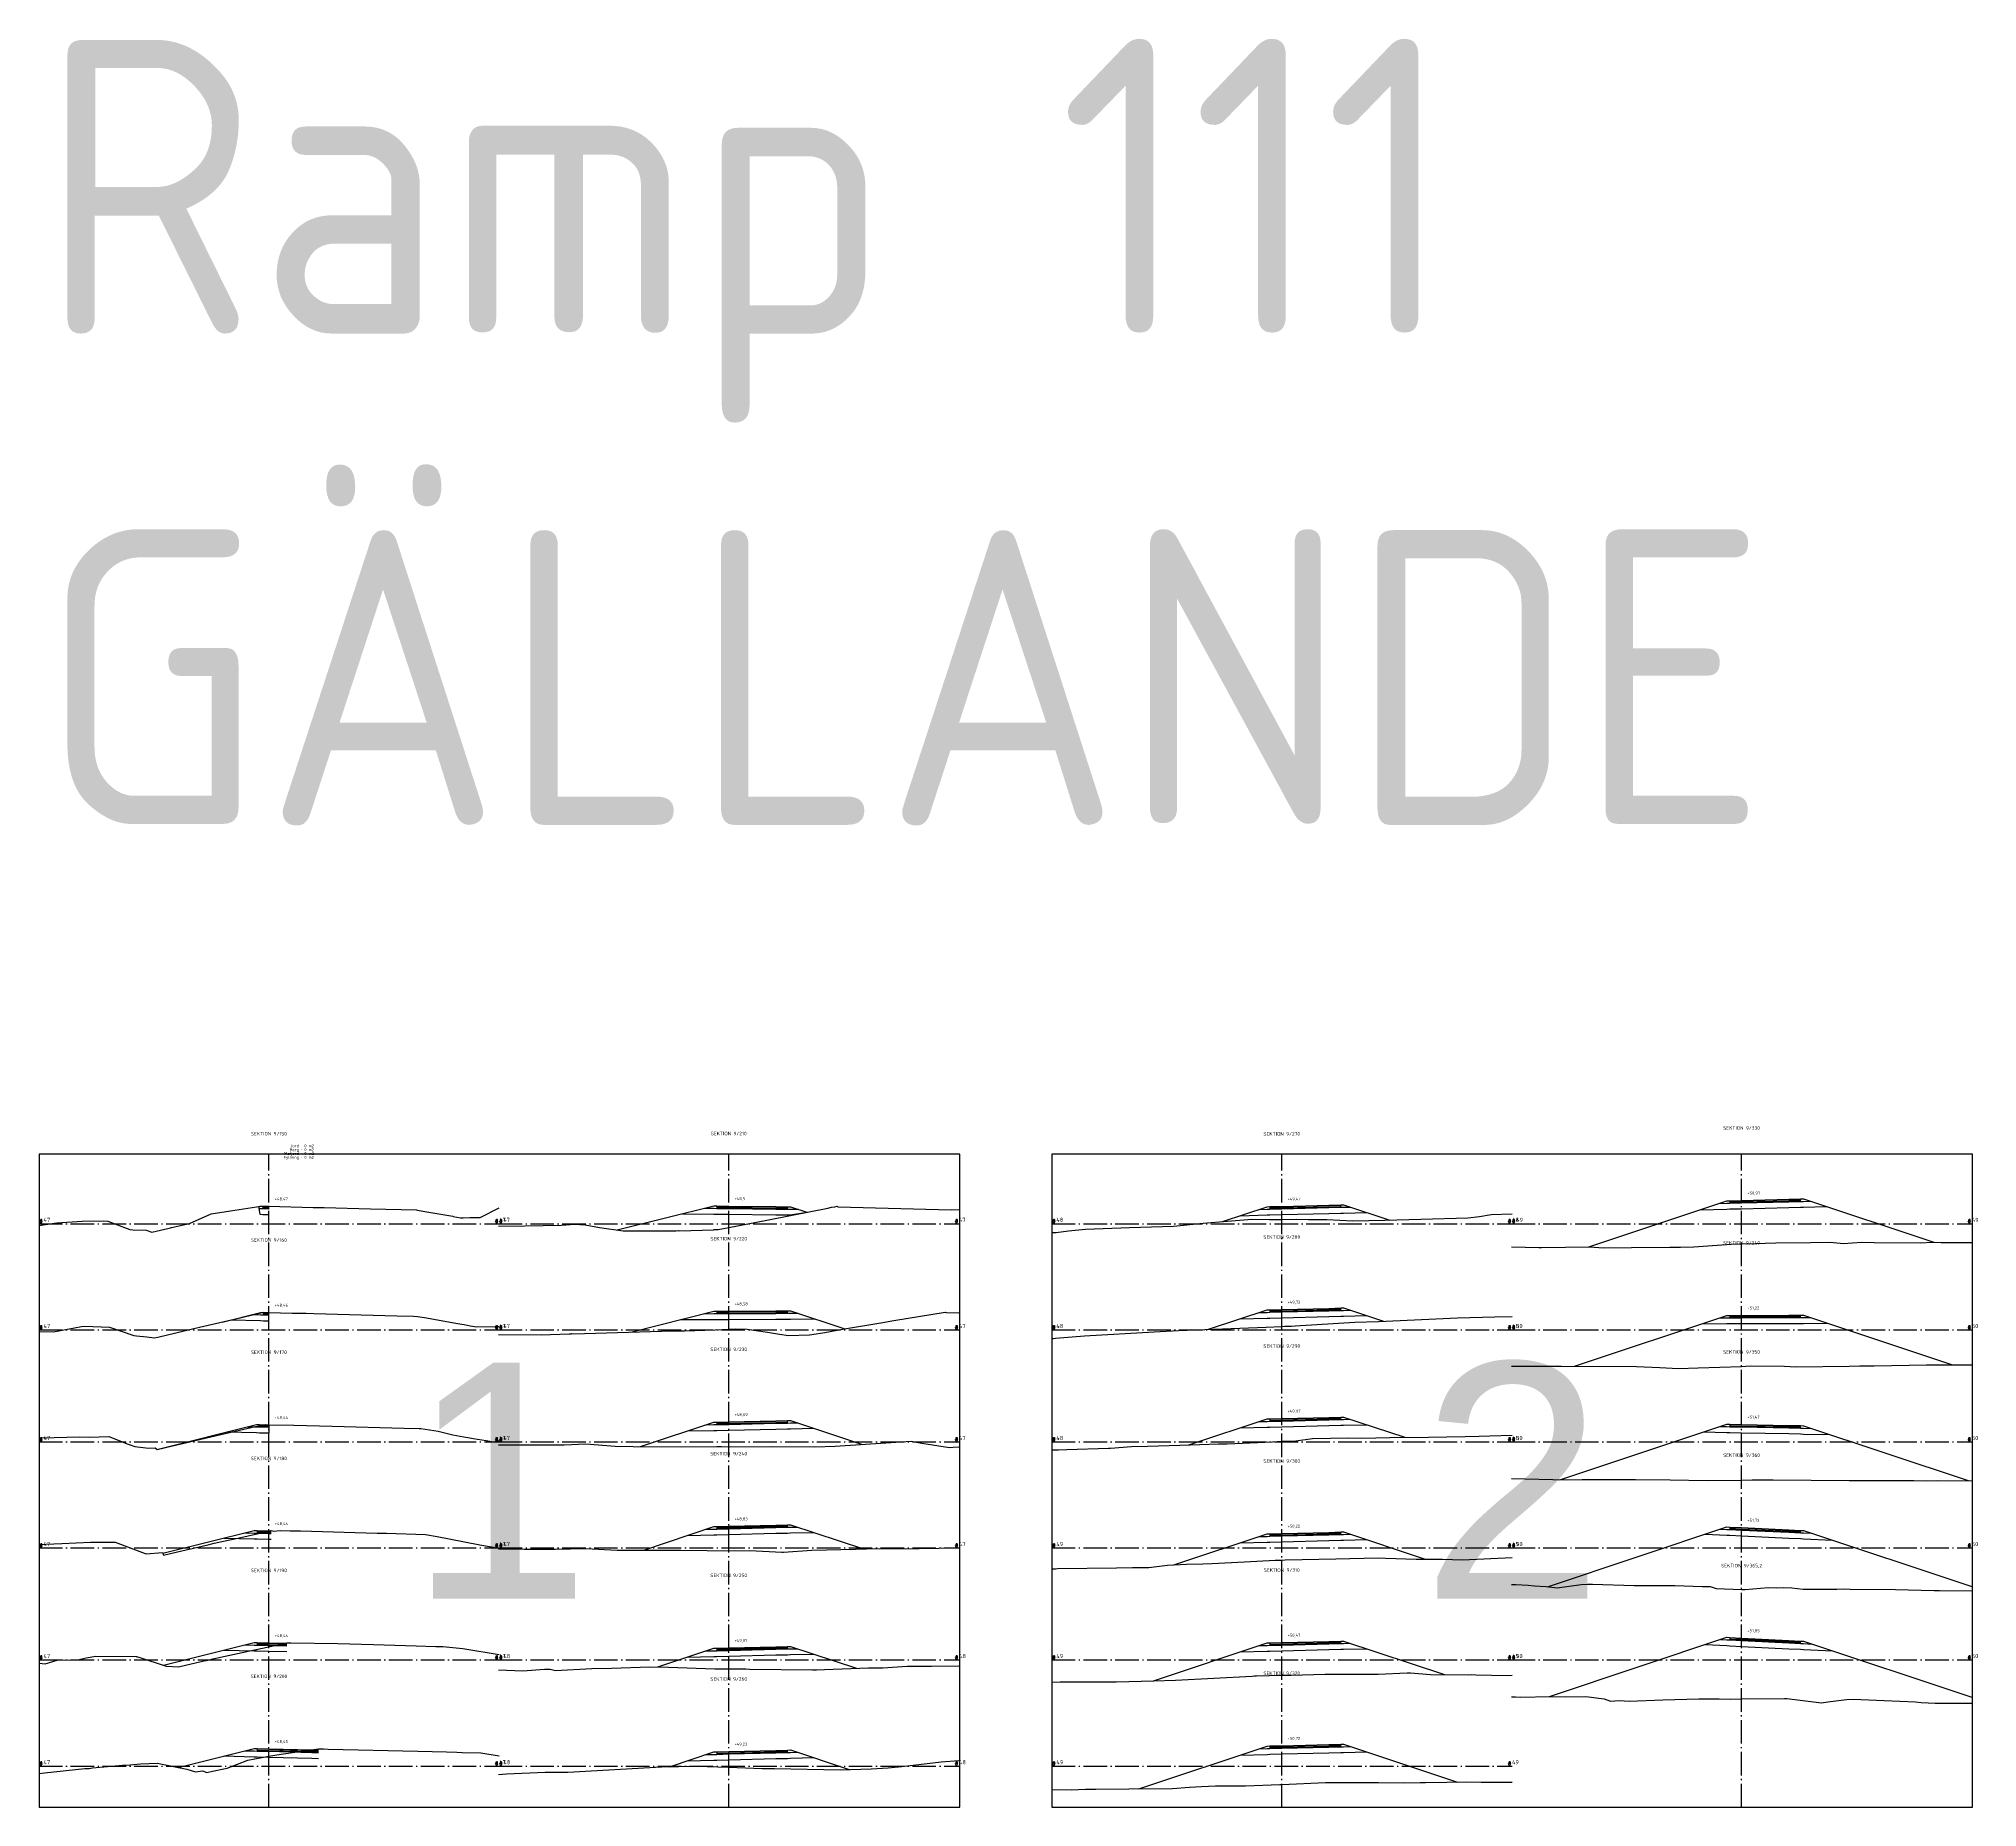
# Model space of a CAD drawing. Header units: metres. Extents: x 164066 to 165347, y 6228109 to 6230364.
# Drawn here: x 164065.9 to 164230.3, y 6229514.2 to 6229664.2 of the extents above; entities that cross this region are included whole.
import ezdxf
from ezdxf.enums import TextEntityAlignment as Align

# ---------------------------------------------------------------- set-up
doc = ezdxf.new("R2010")
doc.units = ezdxf.units.M
doc.header["$LTSCALE"] = 0.1
doc.linetypes.add('CENTRUMLINJE', pattern=[27, 20, -3, 1, -3])
doc.layers.get('DEFPOINTS').update_dxf_attribs({"color": 5})
for name, color, linetype in [('M-000', 7, 'Continuous'), ('M-372A', 3, 'Continuous'), ('M-374C', 6, 'Continuous'), ('M-374D', 4, 'Continuous'), ('M-374E', 4, 'Continuous'), ('M-374F', 4, 'Continuous'), ('M-374G', 4, 'Continuous'), ('M-374O', 4, 'Continuous'), ('M-374P', 4, 'Continuous'), ('M-374Q', 4, 'Continuous'), ('M-378A', 7, 'CENTRUMLINJE'), ('M-378AT', 4, 'Continuous'), ('M-378B', 4, 'CENTRUMLINJE'), ('M-378BT', 4, 'Continuous'), ('M-378CT', 4, 'Continuous'), ('T19202X', 4, 'Continuous')]:
    doc.layers.add(name, color=color, linetype=linetype)
doc.styles.add('ARIAL', font='ARIAL.TTF')
doc.styles.add('ISO-Anno-50', font='iso.shx', dxfattribs={"height": 5})
doc.styles.add('ISO35', font='ISO3098', dxfattribs={"height": 3.5})
doc.styles.add('P_ISO_25', font='ISO', dxfattribs={"height": 2.5})
doc.styles.add('P_ISO_30', font='ISO', dxfattribs={"height": 3})

msp = doc.modelspace()

# ---------------------------------------------------------------- linework, layer by layer
at = {"layer": 'DEFPOINTS', "flags": 128}
for points in [[(164065.94, 6229514.15), (164144.04, 6229514.15), (164144.04, 6229569.55), (164065.94, 6229569.55), (164065.94, 6229514.15)], [(164151.85, 6229514.15), (164229.95, 6229514.15), (164229.95, 6229569.55), (164151.85, 6229569.55), (164151.85, 6229514.15)]]:
    msp.add_lwpolyline(points, dxfattribs=at)
at = {"layer": 'M-000'}
for points in [[(164065.94, 6229514.15), (164144.04, 6229514.15), (164144.04, 6229569.55), (164065.94, 6229569.55), (164065.94, 6229514.15)], [(164151.85, 6229514.15), (164229.95, 6229514.15), (164229.95, 6229569.55), (164151.85, 6229569.55), (164151.85, 6229514.15)]]:
    msp.add_lwpolyline(points, dxfattribs=at)
at = {"layer": 'M-372A', "linetype": 'Continuous'}
for points in [[(164065.92, 6229563.5), (164067.46, 6229563.71), (164069.6, 6229563.87), (164071.38, 6229563.9), (164071.77, 6229563.87), (164073.2, 6229563.33), (164073.65, 6229563.15), (164073.89, 6229563.13), (164075.04, 6229563.1), (164075.51, 6229562.93), (164076.99, 6229563.27), (164077.09, 6229563.3), (164077.18, 6229563.32), (164078.71, 6229563.68), (164080.53, 6229564.49), (164082.17, 6229564.74), (164084.75, 6229565.15), (164084.93, 6229565.14), (164085.44, 6229565.13), (164089.19, 6229565.03), (164090.12, 6229565.01), (164094.05, 6229564.91), (164097.95, 6229564.82), (164098.01, 6229564.81), (164099.17, 6229564.61), (164101.03, 6229564.28), (164101.06, 6229564.27), (164101.7, 6229564.16), (164101.92, 6229564.16), (164102.48, 6229564.17), (164103.37, 6229564.18), (164104.97, 6229565)], [(164104.92, 6229563.43), (164107.15, 6229563.48), (164110.26, 6229563.53), (164111.35, 6229563.6), (164112.27, 6229563.56), (164113.48, 6229563.34), (164115.5, 6229563.04), (164116.3, 6229563.05), (164119.97, 6229563.05), (164120.17, 6229563.07), (164120.27, 6229563.04), (164123.15, 6229563.13), (164123.21, 6229563.15), (164123.25, 6229563.16), (164123.55, 6229563.15), (164124.44, 6229563.33), (164127.67, 6229563.96), (164129.83, 6229564.38), (164132.84, 6229564.97), (164133.16, 6229565.04), (164133.43, 6229565.09), (164133.63, 6229565.13), (164133.69, 6229565.07), (164143.3, 6229564.83), (164143.97, 6229564.86)], [(164151.83, 6229562.91), (164152.21, 6229562.91), (164153.26, 6229563.04), (164154.7, 6229563.18), (164158.44, 6229563.33), (164162.16, 6229563.44), (164164.68, 6229563.69), (164168.82, 6229564.04), (164170.32, 6229564), (164171.35, 6229564.01), (164172.58, 6229564.02), (164173.61, 6229564), (164175.16, 6229564), (164177.38, 6229563.9), (164180.09, 6229563.94), (164183.14, 6229564.02), (164187.12, 6229564.16), (164188.12, 6229564.26), (164189.12, 6229564.44), (164190.88, 6229564.48)], [(164190.83, 6229561.69), (164193.16, 6229561.63), (164193.32, 6229561.63), (164193.38, 6229561.63), (164197.45, 6229561.69), (164198.63, 6229561.61), (164201.01, 6229561.62), (164204.28, 6229561.66), (164205.16, 6229561.65), (164206.3, 6229561.7), (164209.46, 6229561.9), (164210.35, 6229561.94), (164211.55, 6229561.98), (164212.36, 6229561.99), (164213.26, 6229562.03), (164216.19, 6229562.06), (164217.86, 6229562.09), (164218.99, 6229561.97), (164220.52, 6229562.07), (164221.59, 6229562.05), (164225.54, 6229562.03), (164226.52, 6229562.07), (164227.29, 6229562.05), (164229.88, 6229562.06)], [(164065.92, 6229554.5), (164067.18, 6229554.49), (164069.55, 6229554.92), (164069.8, 6229554.95), (164071.93, 6229554.86), (164073.98, 6229554.18), (164074.2, 6229554.14), (164075.09, 6229554.06), (164075.72, 6229553.96), (164076.01, 6229554.03), (164078.26, 6229554.56), (164079.55, 6229554.86), (164081.64, 6229555.35), (164082.64, 6229555.58), (164084.63, 6229556.05), (164084.99, 6229556.14), (164085.44, 6229556.12), (164087.41, 6229556.06), (164088.17, 6229556.05), (164088.61, 6229556.05), (164089.25, 6229556.03), (164096.28, 6229555.83), (164097.7, 6229555.8), (164098.04, 6229555.79), (164098.64, 6229555.68), (164100.06, 6229555.43), (164101.45, 6229555.18), (164102.01, 6229555.09), (164102.52, 6229555), (164103.07, 6229554.9), (164104.63, 6229554.92), (164104.97, 6229554.93)], [(164104.92, 6229554.24), (164108.54, 6229554.23), (164110.91, 6229554.31), (164111.08, 6229554.31), (164111.13, 6229554.33), (164111.27, 6229554.32), (164119.67, 6229554.57), (164120.7, 6229554.55), (164123.3, 6229554.64), (164124.44, 6229554.7), (164125.04, 6229554.73), (164126, 6229554.69), (164127.72, 6229554.45), (164128.76, 6229554.28), (164129.5, 6229554.18), (164131.28, 6229554.21), (164131.87, 6229554.31), (164132.58, 6229554.43), (164134.08, 6229554.69), (164137.34, 6229555.24), (164138.45, 6229555.43), (164142.81, 6229556.15), (164142.89, 6229556.11), (164143.97, 6229556.08)], [(164151.83, 6229553.92), (164151.93, 6229553.92), (164151.99, 6229553.92), (164152.17, 6229553.93), (164154.61, 6229554.14), (164160.53, 6229554.48), (164162.6, 6229554.59), (164170.02, 6229554.87), (164171.35, 6229554.94), (164171.6, 6229554.95), (164171.83, 6229554.95), (164172.18, 6229554.97), (164172.5, 6229555), (164177.56, 6229555.3), (164179.56, 6229555.36), (164186.26, 6229555.67), (164189.42, 6229555.76), (164190.88, 6229555.78)], [(164190.83, 6229551.56), (164191.73, 6229551.56), (164193.77, 6229551.57), (164194.07, 6229551.57), (164195.06, 6229551.57), (164201.44, 6229551.54), (164203.41, 6229551.44), (164205, 6229551.38), (164206.68, 6229551.41), (164210.35, 6229551.55), (164211.09, 6229551.58), (164213.96, 6229551.56), (164214.98, 6229551.52), (164219.49, 6229551.57), (164220.38, 6229551.59), (164221.6, 6229551.58), (164226.05, 6229551.68), (164227.02, 6229551.69), (164229.88, 6229551.67)], [(164065.92, 6229545.49), (164066.15, 6229545.5), (164069.37, 6229545.57), (164070.21, 6229545.54), (164071.87, 6229545.59), (164073.5, 6229544.95), (164073.59, 6229544.91), (164074.08, 6229544.74), (164075.22, 6229544.6), (164075.78, 6229544.65), (164075.96, 6229544.5), (164077.26, 6229544.8), (164078.48, 6229545.09), (164080.15, 6229545.48), (164082.94, 6229546.13), (164083.93, 6229546.37), (164084.01, 6229546.38), (164084.72, 6229546.54), (164085.12, 6229546.63), (164085.22, 6229546.6), (164085.44, 6229546.6), (164087.54, 6229546.57), (164090.81, 6229546.48), (164096.87, 6229546.32), (164098.18, 6229546.29), (164098.33, 6229546.27), (164099.79, 6229546.05), (164101.04, 6229545.75), (164101.98, 6229545.58), (164102.47, 6229545.49), (164102.76, 6229545.44), (164103.86, 6229545.25), (164104.5, 6229545.14), (164104.97, 6229545.26)], [(164104.92, 6229544.9), (164104.96, 6229544.9), (164110.48, 6229544.89), (164112.31, 6229544.98), (164114.81, 6229544.78), (164116.34, 6229544.74), (164120.45, 6229544.73), (164123.44, 6229544.75), (164123.83, 6229544.74), (164124.44, 6229544.72), (164124.52, 6229544.72), (164128.14, 6229544.74), (164131.75, 6229544.71), (164133.47, 6229544.78), (164139.93, 6229545.19), (164140.82, 6229545.04), (164143.17, 6229544.66), (164143.49, 6229544.69), (164143.97, 6229544.72)], [(164151.83, 6229544.47), (164152.4, 6229544.46), (164153.13, 6229544.5), (164156.66, 6229544.6), (164156.78, 6229544.61), (164156.83, 6229544.61), (164158.6, 6229544.76), (164159.96, 6229544.79), (164163.61, 6229544.89), (164165.98, 6229544.99), (164166.71, 6229544.97), (164170.57, 6229545.15), (164171.35, 6229545.19), (164172.55, 6229545.24), (164173.97, 6229545.42), (164177, 6229545.49), (164178.14, 6229545.45), (164180.51, 6229545.52), (164183.79, 6229545.54), (164186.92, 6229545.59), (164188.1, 6229545.62), (164189, 6229545.66), (164190.88, 6229545.72)], [(164190.83, 6229542.04), (164195.51, 6229541.92), (164196.82, 6229541.94), (164198.21, 6229541.94), (164201.35, 6229541.94), (164204.3, 6229541.93), (164207.42, 6229541.86), (164210.35, 6229541.9), (164211.24, 6229541.91), (164211.85, 6229541.91), (164212.17, 6229541.92), (164213.02, 6229541.91), (164219.48, 6229541.87), (164224.96, 6229541.88), (164226.03, 6229541.85), (164226.94, 6229541.86), (164229.88, 6229541.83)], [(164065.92, 6229536.45), (164066.51, 6229536.48), (164067.87, 6229536.53), (164070.31, 6229536.65), (164072.33, 6229536.63), (164072.38, 6229536.63), (164072.4, 6229536.63), (164074.93, 6229535.67), (164075.02, 6229535.65), (164076.42, 6229535.76), (164076.51, 6229535.53), (164077.7, 6229535.81), (164079.78, 6229536.3), (164080.37, 6229536.43), (164080.81, 6229536.54), (164081.44, 6229536.68), (164082.79, 6229536.98), (164085.44, 6229537.57), (164085.64, 6229537.62), (164085.82, 6229537.56), (164086.41, 6229537.63), (164087.23, 6229537.61), (164088.13, 6229537.59), (164094.63, 6229537.4), (164095.41, 6229537.39), (164098.72, 6229537.29), (164099.7, 6229537.11), (164100.74, 6229536.91), (164103.34, 6229536.42), (164104.97, 6229536.12)], [(164104.92, 6229536.06), (164107.12, 6229536.04), (164109.71, 6229536.04), (164112.31, 6229536.1), (164114.98, 6229535.97), (164116.79, 6229535.97), (164120.37, 6229535.96), (164122.62, 6229535.92), (164124.43, 6229535.89), (164124.44, 6229535.89), (164126.23, 6229535.94), (164128.95, 6229535.78), (164129.08, 6229535.79), (164131.48, 6229535.97), (164135.2, 6229536.03), (164136.13, 6229536.08), (164140.6, 6229536.09), (164143.97, 6229536.16)], [(164151.83, 6229534.37), (164152.15, 6229534.38), (164152.33, 6229534.39), (164157.32, 6229534.45), (164158.68, 6229534.49), (164160.08, 6229534.5), (164161.65, 6229534.68), (164163.28, 6229534.77), (164164.65, 6229534.8), (164165.41, 6229534.83), (164168.2, 6229534.96), (164170.79, 6229535.11), (164171.35, 6229535.12), (164171.65, 6229535.13), (164175.93, 6229535.23), (164179.53, 6229535.32), (164180.15, 6229535.28), (164182.76, 6229535.2), (164184.97, 6229535.19), (164186.69, 6229535.15), (164190.88, 6229535.34)], [(164190.83, 6229533.04), (164191.21, 6229533.04), (164192.26, 6229533), (164192.79, 6229532.93), (164193.79, 6229532.87), (164194.7, 6229532.76), (164196.74, 6229533.04), (164197.28, 6229533.07), (164197.71, 6229533.07), (164201.24, 6229532.96), (164204.38, 6229532.97), (164204.7, 6229532.95), (164207.05, 6229532.87), (164207.69, 6229532.87), (164208.2, 6229532.71), (164210.35, 6229532.63), (164210.66, 6229532.62), (164212.6, 6229532.79), (164213.35, 6229532.77), (164213.9, 6229532.78), (164214.61, 6229532.76), (164215.58, 6229532.65), (164218.42, 6229532.64), (164219.1, 6229532.68), (164219.55, 6229532.64), (164223.4, 6229532.61), (164226.68, 6229532.54), (164226.92, 6229532.54), (164227.15, 6229532.54), (164229.88, 6229532.52)], [(164065.92, 6229526.37), (164065.94, 6229526.37), (164066.45, 6229526.32), (164067.48, 6229526.64), (164069.24, 6229526.67), (164069.95, 6229526.83), (164070.75, 6229526.96), (164074.18, 6229526.94), (164074.24, 6229526.93), (164074.26, 6229526.92), (164074.41, 6229526.88), (164076.72, 6229526.13), (164077.76, 6229526.07), (164079.8, 6229526.54), (164080.25, 6229526.64), (164080.59, 6229526.71), (164080.69, 6229526.73), (164084.22, 6229527.51), (164085.44, 6229527.77), (164086.31, 6229527.96), (164086.95, 6229528.11), (164086.96, 6229528.11), (164087.29, 6229528.1), (164091.28, 6229528.03), (164094.32, 6229527.96), (164097.94, 6229527.85), (164099.6, 6229527.8), (164100.2, 6229527.79), (164101.88, 6229527.61), (164104.97, 6229527.1)], [(164104.92, 6229525.81), (164106.98, 6229525.72), (164108.82, 6229525.86), (164108.95, 6229525.87), (164109.09, 6229525.86), (164109.13, 6229525.87), (164109.31, 6229525.87), (164109.76, 6229525.76), (164112.82, 6229525.92), (164114.51, 6229525.94), (164117.74, 6229526.06), (164119.32, 6229526.03), (164123.26, 6229525.9), (164124.44, 6229525.89), (164125.88, 6229525.88), (164125.89, 6229525.88), (164125.89, 6229525.88), (164126.2, 6229525.87), (164131.54, 6229525.82), (164131.9, 6229525.82), (164132.57, 6229525.85), (164136.3, 6229525.97), (164137.51, 6229525.97), (164139.59, 6229526.11), (164141.64, 6229526.13), (164143.97, 6229526.14)], [(164151.83, 6229524.76), (164152.56, 6229524.79), (164154.74, 6229524.8), (164155.65, 6229524.8), (164157.31, 6229524.8), (164160.51, 6229524.88), (164162.33, 6229524.92), (164168.85, 6229525.28), (164169.04, 6229525.29), (164169.21, 6229525.3), (164171.35, 6229525.35), (164172.15, 6229525.37), (164175.02, 6229525.44), (164175.38, 6229525.44), (164175.69, 6229525.44), (164179.52, 6229525.44), (164182, 6229525.55), (164182.27, 6229525.54), (164183.97, 6229525.42), (164187.19, 6229525.38), (164187.43, 6229525.4), (164187.8, 6229525.38), (164190.48, 6229525.34), (164190.88, 6229525.35)], [(164190.83, 6229523.52), (164191.17, 6229523.51), (164191.58, 6229523.5), (164194.15, 6229523.56), (164195.45, 6229523.53), (164197.13, 6229523.54), (164198.7, 6229523.35), (164199.23, 6229523.16), (164199.96, 6229523.2), (164200.82, 6229523.15), (164203.67, 6229523.26), (164206.73, 6229523.34), (164208.46, 6229523.35), (164209.37, 6229523.33), (164210.35, 6229523.34), (164214, 6229523.37), (164214.18, 6229523.38), (164214.19, 6229523.37), (164217.12, 6229523.02), (164217.66, 6229523.09), (164219.24, 6229523.29), (164219.82, 6229523.33), (164222.46, 6229523.2), (164225.1, 6229523.1), (164225.59, 6229523.04), (164226.76, 6229522.98), (164229.88, 6229522.98)], [(164065.92, 6229517.02), (164066.4, 6229517.06), (164069.83, 6229517.44), (164070.19, 6229517.43), (164070.47, 6229517.5), (164073.01, 6229517.73), (164073.68, 6229517.75), (164074.56, 6229517.83), (164075.97, 6229517.89), (164078.48, 6229517.37), (164079.2, 6229517.17), (164079.8, 6229517.24), (164080.17, 6229517.1), (164080.66, 6229517.21), (164081.75, 6229517.44), (164081.91, 6229517.47), (164083.64, 6229518.16), (164085.44, 6229518.49), (164086.1, 6229518.61), (164087.44, 6229518.79), (164089.64, 6229519.12), (164090.06, 6229519.1), (164090.48, 6229519.09), (164098.07, 6229518.9), (164100.5, 6229518.86), (164101.38, 6229518.83), (164101.84, 6229518.8), (164103.41, 6229518.78), (164104.97, 6229518.5)], [(164104.92, 6229516.94), (164105.58, 6229516.98), (164108.88, 6229517.13), (164110.26, 6229517.12), (164110.46, 6229517.14), (164110.79, 6229517.14), (164118.73, 6229517.58), (164121.68, 6229517.63), (164124.44, 6229517.54), (164127.29, 6229517.45), (164127.68, 6229517.44), (164127.8, 6229517.43), (164128.32, 6229517.43), (164133.89, 6229517.33), (164136.51, 6229517.42), (164137.96, 6229517.5), (164139.13, 6229517.62), (164142.45, 6229518), (164143.97, 6229518.11)], [(164151.83, 6229515.67), (164153.51, 6229515.64), (164154.69, 6229515.68), (164155.59, 6229515.68), (164158.38, 6229515.72), (164162.07, 6229515.73), (164163.52, 6229515.87), (164164.55, 6229515.9), (164165.72, 6229515.96), (164168.27, 6229515.98), (164171.2, 6229516.09), (164171.35, 6229516.09), (164175.06, 6229516.25), (164175.57, 6229516.26), (164176.15, 6229516.25), (164179.55, 6229516.26), (164181.8, 6229516.23), (164183.08, 6229516.24), (164183.53, 6229516.25), (164185.34, 6229516.28), (164187.04, 6229516.31), (164188.27, 6229516.27), (164190.88, 6229516.28)]]:
    msp.add_lwpolyline(points, dxfattribs=at)
at = {"layer": 'M-374C', "linetype": 'Continuous'}
for points in [[(164197.39, 6229561.69), (164209.1, 6229565.59), (164209.35, 6229565.6), (164210.35, 6229565.62), (164214.35, 6229565.72), (164215.35, 6229565.75), (164215.6, 6229565.75), (164226.67, 6229562.07)], [(164084.57, 6229565.12), (164084.68, 6229565.15), (164084.93, 6229565.14), (164085.44, 6229565.13), (164085.45, 6229565.13)], [(164114.99, 6229563.12), (164123.19, 6229565.17), (164123.44, 6229565.16), (164124.44, 6229565.15), (164128.44, 6229565.1), (164129.44, 6229565.09), (164129.69, 6229565.09), (164131.08, 6229564.63)], [(164166.31, 6229563.83), (164170.1, 6229565.09), (164170.35, 6229565.1), (164171.35, 6229565.12), (164175.35, 6229565.22), (164176.35, 6229565.25), (164176.6, 6229565.25), (164180.52, 6229563.95)], [(164081.48, 6229555.31), (164084.74, 6229556.13), (164084.99, 6229556.12), (164085.44, 6229556.11), (164085.45, 6229556.11)], [(164116.15, 6229554.46), (164123.19, 6229556.23), (164123.44, 6229556.23), (164124.44, 6229556.23), (164128.44, 6229556.25), (164129.44, 6229556.26), (164129.69, 6229556.26), (164134.29, 6229554.73)], [(164165.14, 6229554.69), (164170.1, 6229556.34), (164170.35, 6229556.35), (164171.35, 6229556.37), (164175.35, 6229556.47), (164176.35, 6229556.5), (164176.6, 6229556.5), (164179.98, 6229555.38)], [(164196.18, 6229551.57), (164209.1, 6229555.87), (164209.35, 6229555.87), (164210.35, 6229555.87), (164214.35, 6229555.89), (164215.35, 6229555.89), (164215.6, 6229555.89), (164228.24, 6229551.68)], [(164075.94, 6229544.51), (164084.39, 6229546.63), (164084.64, 6229546.62), (164085.44, 6229546.6), (164085.45, 6229546.6)], [(164116.95, 6229544.74), (164123.19, 6229546.82), (164123.44, 6229546.82), (164124.44, 6229546.84), (164128.44, 6229546.93), (164129.44, 6229546.95), (164129.69, 6229546.96), (164135.79, 6229544.93)], [(164163.47, 6229544.88), (164170.1, 6229547.09), (164170.35, 6229547.1), (164171.35, 6229547.12), (164175.35, 6229547.22), (164176.35, 6229547.25), (164176.6, 6229547.25), (164181.79, 6229545.53)], [(164194.95, 6229541.93), (164209.1, 6229546.65), (164209.35, 6229546.64), (164210.35, 6229546.62), (164214.35, 6229546.54), (164215.35, 6229546.52), (164215.6, 6229546.51), (164229.65, 6229541.83)], [(164076.45, 6229535.69), (164084.19, 6229537.62), (164084.44, 6229537.62), (164085.44, 6229537.59), (164085.64, 6229537.59)], [(164117.23, 6229535.97), (164123.19, 6229537.96), (164123.44, 6229537.96), (164124.44, 6229537.99), (164128.44, 6229538.09), (164129.44, 6229538.11), (164129.69, 6229538.12), (164135.86, 6229536.07)], [(164193.88, 6229532.86), (164209.1, 6229537.93), (164209.35, 6229537.92), (164210.35, 6229537.87), (164214.35, 6229537.69), (164215.35, 6229537.64), (164215.6, 6229537.63), (164229.88, 6229532.88)], [(164162.19, 6229534.71), (164170.1, 6229537.34), (164170.35, 6229537.35), (164171.35, 6229537.37), (164175.35, 6229537.47), (164176.35, 6229537.5), (164176.6, 6229537.5), (164183.52, 6229535.2)], [(164076.49, 6229526.2), (164084.19, 6229528.12), (164084.44, 6229528.12), (164085.44, 6229528.09), (164086.96, 6229528.06)], [(164118.43, 6229526.05), (164123.19, 6229527.64), (164123.44, 6229527.64), (164124.44, 6229527.67), (164128.44, 6229527.77), (164129.44, 6229527.79), (164129.69, 6229527.8), (164135.28, 6229525.94)], [(164160.47, 6229524.88), (164170.1, 6229528.09), (164170.35, 6229528.1), (164171.35, 6229528.12), (164175.35, 6229528.22), (164176.35, 6229528.25), (164176.6, 6229528.25), (164185.15, 6229525.41)], [(164194.07, 6229523.56), (164209.1, 6229528.57), (164209.35, 6229528.55), (164210.35, 6229528.5), (164214.35, 6229528.3), (164215.35, 6229528.25), (164215.6, 6229528.24), (164229.88, 6229523.49)], [(164159.24, 6229515.72), (164170.1, 6229519.34), (164170.35, 6229519.35), (164171.35, 6229519.37), (164175.35, 6229519.47), (164176.35, 6229519.5), (164176.6, 6229519.5), (164186.25, 6229516.29)], [(164077.74, 6229517.52), (164084.19, 6229519.14), (164084.44, 6229519.13), (164085.44, 6229519.11), (164089.09, 6229519.02), (164089.64, 6229519)], [(164119.43, 6229517.59), (164123.19, 6229518.85), (164123.44, 6229518.85), (164124.44, 6229518.88), (164128.44, 6229518.98), (164129.44, 6229519), (164129.69, 6229519.01), (164134.67, 6229517.35)]]:
    msp.add_lwpolyline(points, dxfattribs=at)
at = {"layer": 'M-374D', "linetype": 'Continuous'}
for points in [[(164084.57, 6229565.12), (164084.68, 6229564.45), (164084.93, 6229564.44), (164084.93, 6229564.44), (164085.44, 6229564.43), (164085.44, 6229564.43), (164085.45, 6229564.43)], [(164120.52, 6229564.5), (164123.19, 6229564.47), (164123.44, 6229564.46), (164123.44, 6229564.46), (164124.44, 6229564.45), (164124.44, 6229564.45), (164128.44, 6229564.4), (164129.44, 6229564.39), (164129.69, 6229564.39), (164131.08, 6229564.63)], [(164167.83, 6229564.33), (164170.1, 6229564.39), (164170.35, 6229564.4), (164170.35, 6229564.4), (164171.35, 6229564.42), (164171.35, 6229564.42), (164175.35, 6229564.52), (164176.35, 6229564.55), (164176.6, 6229564.55), (164178.56, 6229564.6)], [(164206.83, 6229564.83), (164209.1, 6229564.89), (164209.35, 6229564.9), (164209.35, 6229564.9), (164210.35, 6229564.92), (164210.35, 6229564.92), (164214.35, 6229565.02), (164215.35, 6229565.05), (164215.6, 6229565.05), (164217.56, 6229565.1)], [(164167.83, 6229555.58), (164170.1, 6229555.64), (164170.35, 6229555.65), (164170.35, 6229555.65), (164171.35, 6229555.67), (164171.35, 6229555.67), (164175.35, 6229555.77), (164176.35, 6229555.8), (164176.6, 6229555.8), (164178.56, 6229555.85)], [(164082.2, 6229555.49), (164084.74, 6229555.43), (164084.99, 6229555.42), (164084.99, 6229555.42), (164085.44, 6229555.41), (164085.44, 6229555.41), (164085.45, 6229555.41)], [(164120.34, 6229555.51), (164123.19, 6229555.53), (164123.44, 6229555.53), (164123.44, 6229555.53), (164124.44, 6229555.53), (164124.44, 6229555.53), (164128.44, 6229555.55), (164129.44, 6229555.56), (164129.69, 6229555.56), (164131.77, 6229555.57)], [(164206.98, 6229555.16), (164209.1, 6229555.17), (164209.35, 6229555.17), (164209.35, 6229555.17), (164210.35, 6229555.17), (164210.35, 6229555.17), (164214.35, 6229555.19), (164215.35, 6229555.19), (164215.6, 6229555.19), (164217.68, 6229555.2)], [(164081.85, 6229545.99), (164084.39, 6229545.93), (164084.64, 6229545.92), (164084.64, 6229545.92), (164085.44, 6229545.9), (164085.44, 6229545.9), (164085.45, 6229545.9), (164085.45, 6229546.6)], [(164120.95, 6229546.07), (164123.19, 6229546.12), (164123.44, 6229546.12), (164123.44, 6229546.12), (164124.44, 6229546.14), (164124.44, 6229546.14), (164128.44, 6229546.23), (164129.44, 6229546.25), (164129.69, 6229546.26), (164131.67, 6229546.3)], [(164167.83, 6229546.33), (164170.1, 6229546.39), (164170.35, 6229546.4), (164170.35, 6229546.4), (164171.35, 6229546.42), (164171.35, 6229546.42), (164175.35, 6229546.52), (164176.35, 6229546.55), (164176.6, 6229546.55), (164178.56, 6229546.6)], [(164207.13, 6229545.99), (164209.1, 6229545.95), (164209.35, 6229545.94), (164209.35, 6229545.94), (164210.35, 6229545.92), (164210.35, 6229545.92), (164214.35, 6229545.84), (164215.35, 6229545.82), (164215.6, 6229545.81), (164217.85, 6229545.76)], [(164081.65, 6229536.99), (164084.19, 6229536.92), (164084.44, 6229536.92), (164084.44, 6229536.92), (164085.44, 6229536.89), (164085.44, 6229536.89), (164085.64, 6229536.89)], [(164120.92, 6229537.2), (164123.19, 6229537.26), (164123.44, 6229537.26), (164123.44, 6229537.26), (164124.44, 6229537.29), (164124.44, 6229537.29), (164128.44, 6229537.39), (164129.44, 6229537.41), (164129.69, 6229537.42), (164131.65, 6229537.47)], [(164167.83, 6229536.58), (164170.1, 6229536.64), (164170.35, 6229536.65), (164170.35, 6229536.65), (164171.35, 6229536.67), (164171.35, 6229536.67), (164175.35, 6229536.77), (164176.35, 6229536.8), (164176.6, 6229536.8), (164178.56, 6229536.85)], [(164207.26, 6229537.32), (164209.1, 6229537.23), (164209.35, 6229537.22), (164209.35, 6229537.22), (164210.35, 6229537.17), (164210.35, 6229537.17), (164214.35, 6229536.99), (164215.35, 6229536.94), (164215.6, 6229536.93), (164218.05, 6229536.82)], [(164207.28, 6229527.96), (164209.1, 6229527.87), (164209.35, 6229527.85), (164209.35, 6229527.85), (164210.35, 6229527.8), (164210.35, 6229527.8), (164214.35, 6229527.6), (164215.35, 6229527.55), (164215.6, 6229527.54), (164218.08, 6229527.42)], [(164081.65, 6229527.49), (164084.19, 6229527.42), (164084.44, 6229527.42), (164084.44, 6229527.42), (164085.44, 6229527.39), (164085.44, 6229527.39), (164086.96, 6229527.36)], [(164120.92, 6229526.88), (164123.19, 6229526.94), (164123.44, 6229526.94), (164123.44, 6229526.94), (164124.44, 6229526.97), (164124.44, 6229526.97), (164128.44, 6229527.07), (164129.44, 6229527.09), (164129.69, 6229527.1), (164131.65, 6229527.15)], [(164167.83, 6229527.33), (164170.1, 6229527.39), (164170.35, 6229527.4), (164170.35, 6229527.4), (164171.35, 6229527.42), (164171.35, 6229527.42), (164175.35, 6229527.52), (164176.35, 6229527.55), (164176.6, 6229527.55), (164178.56, 6229527.6)], [(164081.65, 6229518.5), (164084.19, 6229518.44), (164084.44, 6229518.43), (164084.44, 6229518.43), (164085.44, 6229518.41), (164085.44, 6229518.41), (164089.09, 6229518.32), (164089.64, 6229518.3)], [(164120.92, 6229518.09), (164123.19, 6229518.15), (164123.44, 6229518.15), (164123.44, 6229518.15), (164124.44, 6229518.18), (164124.44, 6229518.18), (164128.44, 6229518.28), (164129.44, 6229518.3), (164129.69, 6229518.31), (164131.65, 6229518.36)], [(164167.83, 6229518.58), (164170.1, 6229518.64), (164170.35, 6229518.65), (164170.35, 6229518.65), (164171.35, 6229518.67), (164171.35, 6229518.67), (164175.35, 6229518.77), (164176.35, 6229518.8), (164176.6, 6229518.8), (164178.56, 6229518.85)]]:
    msp.add_lwpolyline(points, dxfattribs=at)
at = {"layer": 'M-374E', "linetype": 'Continuous'}
for points in [[(164208.42, 6229565.36), (164209.1, 6229565.38), (164209.35, 6229565.39), (164209.35, 6229565.39), (164210.35, 6229565.41), (164210.35, 6229565.41), (164214.35, 6229565.51), (164215.35, 6229565.54), (164215.6, 6229565.54), (164216.19, 6229565.56)], [(164084.57, 6229565.12), (164084.6, 6229564.94), (164084.68, 6229564.94), (164084.93, 6229564.93), (164084.93, 6229564.93), (164085.44, 6229564.92), (164085.44, 6229564.92), (164085.45, 6229564.92)], [(164122.39, 6229564.97), (164123.19, 6229564.96), (164123.44, 6229564.95), (164123.44, 6229564.95), (164124.44, 6229564.94), (164124.44, 6229564.94), (164128.44, 6229564.89), (164129.44, 6229564.88), (164129.69, 6229564.88), (164130.35, 6229564.87)], [(164169.42, 6229564.86), (164170.1, 6229564.88), (164170.35, 6229564.89), (164170.35, 6229564.89), (164171.35, 6229564.91), (164171.35, 6229564.91), (164175.35, 6229565.01), (164176.35, 6229565.04), (164176.6, 6229565.04), (164177.19, 6229565.06)], [(164083.98, 6229555.94), (164084.74, 6229555.92), (164084.99, 6229555.91), (164084.99, 6229555.91), (164085.44, 6229555.9), (164085.44, 6229555.9), (164085.45, 6229555.9)], [(164122.34, 6229556.01), (164123.19, 6229556.02), (164123.44, 6229556.02), (164123.44, 6229556.02), (164124.44, 6229556.02), (164124.44, 6229556.02), (164128.44, 6229556.04), (164129.44, 6229556.05), (164129.69, 6229556.05), (164130.32, 6229556.05)], [(164169.42, 6229556.11), (164170.1, 6229556.13), (164170.35, 6229556.14), (164170.35, 6229556.14), (164171.35, 6229556.16), (164171.35, 6229556.16), (164175.35, 6229556.26), (164176.35, 6229556.29), (164176.6, 6229556.29), (164177.19, 6229556.31)], [(164208.47, 6229555.66), (164209.1, 6229555.66), (164209.35, 6229555.66), (164209.35, 6229555.66), (164210.35, 6229555.66), (164210.35, 6229555.66), (164214.35, 6229555.68), (164215.35, 6229555.68), (164215.6, 6229555.68), (164216.23, 6229555.68)], [(164083.63, 6229546.43), (164084.39, 6229546.42), (164084.64, 6229546.41), (164084.64, 6229546.41), (164085.44, 6229546.39), (164085.44, 6229546.39), (164085.45, 6229546.39), (164085.45, 6229546.6)], [(164122.52, 6229546.59), (164123.19, 6229546.61), (164123.44, 6229546.61), (164123.44, 6229546.61), (164124.44, 6229546.63), (164124.44, 6229546.63), (164128.44, 6229546.72), (164129.44, 6229546.74), (164129.69, 6229546.75), (164130.29, 6229546.76)], [(164169.42, 6229546.86), (164170.1, 6229546.88), (164170.35, 6229546.89), (164170.35, 6229546.89), (164171.35, 6229546.91), (164171.35, 6229546.91), (164175.35, 6229547.01), (164176.35, 6229547.04), (164176.6, 6229547.04), (164177.19, 6229547.06)], [(164208.51, 6229546.45), (164209.1, 6229546.44), (164209.35, 6229546.43), (164209.35, 6229546.43), (164210.35, 6229546.41), (164210.35, 6229546.41), (164214.35, 6229546.33), (164215.35, 6229546.31), (164215.6, 6229546.3), (164216.28, 6229546.29)], [(164122.51, 6229537.73), (164123.19, 6229537.75), (164123.44, 6229537.75), (164123.44, 6229537.75), (164124.44, 6229537.78), (164124.44, 6229537.78), (164128.44, 6229537.88), (164129.44, 6229537.9), (164129.69, 6229537.91), (164130.28, 6229537.92)], [(164208.55, 6229537.75), (164209.1, 6229537.72), (164209.35, 6229537.71), (164209.35, 6229537.71), (164210.35, 6229537.66), (164210.35, 6229537.66), (164214.35, 6229537.48), (164215.35, 6229537.43), (164215.6, 6229537.42), (164216.34, 6229537.39)], [(164083.43, 6229537.43), (164084.19, 6229537.41), (164084.44, 6229537.41), (164084.44, 6229537.41), (164085.44, 6229537.38), (164085.44, 6229537.38), (164085.64, 6229537.38)], [(164169.42, 6229537.11), (164170.1, 6229537.13), (164170.35, 6229537.14), (164170.35, 6229537.14), (164171.35, 6229537.16), (164171.35, 6229537.16), (164175.35, 6229537.26), (164176.35, 6229537.29), (164176.6, 6229537.29), (164177.19, 6229537.31)], [(164083.43, 6229527.93), (164084.19, 6229527.91), (164084.44, 6229527.91), (164084.44, 6229527.91), (164085.44, 6229527.88), (164085.44, 6229527.88), (164086.96, 6229527.85)], [(164169.42, 6229527.86), (164170.1, 6229527.88), (164170.35, 6229527.89), (164170.35, 6229527.89), (164171.35, 6229527.91), (164171.35, 6229527.91), (164175.35, 6229528.01), (164176.35, 6229528.04), (164176.6, 6229528.04), (164177.19, 6229528.06)], [(164208.56, 6229528.38), (164209.1, 6229528.36), (164209.35, 6229528.34), (164209.35, 6229528.34), (164210.35, 6229528.29), (164210.35, 6229528.29), (164214.35, 6229528.09), (164215.35, 6229528.04), (164215.6, 6229528.03), (164216.35, 6229527.99)], [(164122.51, 6229527.41), (164123.19, 6229527.43), (164123.44, 6229527.43), (164123.44, 6229527.43), (164124.44, 6229527.46), (164124.44, 6229527.46), (164128.44, 6229527.56), (164129.44, 6229527.58), (164129.69, 6229527.59), (164130.28, 6229527.6)], [(164083.43, 6229518.95), (164084.19, 6229518.93), (164084.44, 6229518.92), (164084.44, 6229518.92), (164085.44, 6229518.9), (164085.44, 6229518.9), (164089.09, 6229518.81), (164089.64, 6229518.79)], [(164122.51, 6229518.62), (164123.19, 6229518.64), (164123.44, 6229518.64), (164123.44, 6229518.64), (164124.44, 6229518.67), (164124.44, 6229518.67), (164128.44, 6229518.77), (164129.44, 6229518.79), (164129.69, 6229518.8), (164130.28, 6229518.82)], [(164169.42, 6229519.11), (164170.1, 6229519.13), (164170.35, 6229519.14), (164170.35, 6229519.14), (164171.35, 6229519.16), (164171.35, 6229519.16), (164175.35, 6229519.26), (164176.35, 6229519.29), (164176.6, 6229519.29), (164177.19, 6229519.31)]]:
    msp.add_lwpolyline(points, dxfattribs=at)
at = {"layer": 'M-374F', "linetype": 'Continuous'}
for points in [[(164209.1, 6229565.59), (164209.1, 6229565.59), (164209.35, 6229565.6), (164209.35, 6229565.39), (164210.35, 6229565.41), (164214.35, 6229565.51), (164215.35, 6229565.54), (164215.35, 6229565.75), (164215.6, 6229565.75), (164215.6, 6229565.75)], [(164084.68, 6229565.15), (164084.68, 6229565.15), (164084.93, 6229565.14), (164084.93, 6229564.93), (164085.44, 6229564.92), (164085.45, 6229564.92)], [(164123.19, 6229565.17), (164123.19, 6229565.17), (164123.44, 6229565.16), (164123.44, 6229564.95), (164124.44, 6229564.94), (164128.44, 6229564.89), (164129.44, 6229564.88), (164129.44, 6229565.09), (164129.69, 6229565.09), (164129.69, 6229565.09)], [(164170.1, 6229565.09), (164170.1, 6229565.09), (164170.35, 6229565.1), (164170.35, 6229564.89), (164171.35, 6229564.91), (164175.35, 6229565.01), (164176.35, 6229565.04), (164176.35, 6229565.25), (164176.6, 6229565.25), (164176.6, 6229565.25)], [(164084.74, 6229556.13), (164084.74, 6229556.13), (164084.99, 6229556.12), (164084.99, 6229555.91), (164085.44, 6229555.9), (164085.45, 6229555.9)], [(164123.19, 6229556.23), (164123.19, 6229556.23), (164123.44, 6229556.23), (164123.44, 6229556.02), (164124.44, 6229556.02), (164128.44, 6229556.04), (164129.44, 6229556.05), (164129.44, 6229556.26), (164129.69, 6229556.26), (164129.69, 6229556.26)], [(164170.1, 6229556.34), (164170.1, 6229556.34), (164170.35, 6229556.35), (164170.35, 6229556.14), (164171.35, 6229556.16), (164175.35, 6229556.26), (164176.35, 6229556.29), (164176.35, 6229556.5), (164176.6, 6229556.5), (164176.6, 6229556.5)], [(164209.1, 6229555.87), (164209.1, 6229555.87), (164209.35, 6229555.87), (164209.35, 6229555.66), (164210.35, 6229555.66), (164214.35, 6229555.68), (164215.35, 6229555.68), (164215.35, 6229555.89), (164215.6, 6229555.89), (164215.6, 6229555.89)], [(164084.39, 6229546.63), (164084.39, 6229546.63), (164084.64, 6229546.62), (164084.64, 6229546.41), (164085.44, 6229546.39), (164085.45, 6229546.39), (164085.45, 6229546.6)], [(164123.19, 6229546.82), (164123.19, 6229546.82), (164123.44, 6229546.82), (164123.44, 6229546.61), (164124.44, 6229546.63), (164128.44, 6229546.72), (164129.44, 6229546.74), (164129.44, 6229546.95), (164129.69, 6229546.96), (164129.69, 6229546.96)], [(164170.1, 6229547.09), (164170.1, 6229547.09), (164170.35, 6229547.1), (164170.35, 6229546.89), (164171.35, 6229546.91), (164175.35, 6229547.01), (164176.35, 6229547.04), (164176.35, 6229547.25), (164176.6, 6229547.25), (164176.6, 6229547.25)], [(164209.1, 6229546.65), (164209.1, 6229546.65), (164209.35, 6229546.64), (164209.35, 6229546.43), (164210.35, 6229546.41), (164214.35, 6229546.33), (164215.35, 6229546.31), (164215.35, 6229546.52), (164215.6, 6229546.51), (164215.6, 6229546.51)], [(164084.19, 6229537.62), (164084.19, 6229537.62), (164084.44, 6229537.62), (164084.44, 6229537.41), (164085.44, 6229537.38), (164085.64, 6229537.38)], [(164123.19, 6229537.96), (164123.19, 6229537.96), (164123.44, 6229537.96), (164123.44, 6229537.75), (164124.44, 6229537.78), (164128.44, 6229537.88), (164129.44, 6229537.9), (164129.44, 6229538.11), (164129.69, 6229538.12), (164129.69, 6229538.12)], [(164209.1, 6229537.93), (164209.1, 6229537.93), (164209.35, 6229537.92), (164209.35, 6229537.71), (164210.35, 6229537.66), (164214.35, 6229537.48), (164215.35, 6229537.43), (164215.35, 6229537.64), (164215.6, 6229537.63), (164215.6, 6229537.63)], [(164170.1, 6229537.34), (164170.1, 6229537.34), (164170.35, 6229537.35), (164170.35, 6229537.14), (164171.35, 6229537.16), (164175.35, 6229537.26), (164176.35, 6229537.29), (164176.35, 6229537.5), (164176.6, 6229537.5), (164176.6, 6229537.5)], [(164084.19, 6229528.12), (164084.19, 6229528.12), (164084.44, 6229528.12), (164084.44, 6229527.91), (164085.44, 6229527.88), (164086.96, 6229527.85)], [(164123.19, 6229527.64), (164123.19, 6229527.64), (164123.44, 6229527.64), (164123.44, 6229527.43), (164124.44, 6229527.46), (164128.44, 6229527.56), (164129.44, 6229527.58), (164129.44, 6229527.79), (164129.69, 6229527.8), (164129.69, 6229527.8)], [(164170.1, 6229528.09), (164170.1, 6229528.09), (164170.35, 6229528.1), (164170.35, 6229527.89), (164171.35, 6229527.91), (164175.35, 6229528.01), (164176.35, 6229528.04), (164176.35, 6229528.25), (164176.6, 6229528.25), (164176.6, 6229528.25)], [(164209.1, 6229528.57), (164209.1, 6229528.57), (164209.35, 6229528.55), (164209.35, 6229528.34), (164210.35, 6229528.29), (164214.35, 6229528.09), (164215.35, 6229528.04), (164215.35, 6229528.25), (164215.6, 6229528.24), (164215.6, 6229528.24)], [(164170.1, 6229519.34), (164170.1, 6229519.34), (164170.35, 6229519.35), (164170.35, 6229519.14), (164171.35, 6229519.16), (164175.35, 6229519.26), (164176.35, 6229519.29), (164176.35, 6229519.5), (164176.6, 6229519.5), (164176.6, 6229519.5)], [(164084.19, 6229519.14), (164084.19, 6229519.14), (164084.44, 6229519.13), (164084.44, 6229518.92), (164085.44, 6229518.9), (164089.09, 6229518.81), (164089.64, 6229518.79)], [(164123.19, 6229518.85), (164123.19, 6229518.85), (164123.44, 6229518.85), (164123.44, 6229518.64), (164124.44, 6229518.67), (164128.44, 6229518.77), (164129.44, 6229518.79), (164129.44, 6229519), (164129.69, 6229519.01), (164129.69, 6229519.01)]]:
    msp.add_lwpolyline(points, dxfattribs=at)
at = {"layer": 'M-374G', "linetype": 'Continuous'}
for points in [[(164209.1, 6229565.59), (164209.1, 6229565.59), (164209.35, 6229565.6), (164209.35, 6229565.47), (164210.35, 6229565.49), (164214.35, 6229565.59), (164215.35, 6229565.62), (164215.35, 6229565.75), (164215.6, 6229565.75), (164215.6, 6229565.75)], [(164084.68, 6229565.15), (164084.68, 6229565.15), (164084.93, 6229565.14), (164084.93, 6229565.01), (164085.44, 6229565), (164085.45, 6229565)], [(164123.19, 6229565.17), (164123.19, 6229565.17), (164123.44, 6229565.16), (164123.44, 6229565.03), (164124.44, 6229565.02), (164128.44, 6229564.97), (164129.44, 6229564.96), (164129.44, 6229565.09), (164129.69, 6229565.09), (164129.69, 6229565.09)], [(164170.1, 6229565.09), (164170.1, 6229565.09), (164170.35, 6229565.1), (164170.35, 6229564.97), (164171.35, 6229564.99), (164175.35, 6229565.09), (164176.35, 6229565.12), (164176.35, 6229565.25), (164176.6, 6229565.25), (164176.6, 6229565.25)], [(164084.74, 6229556.13), (164084.74, 6229556.13), (164084.99, 6229556.12), (164084.99, 6229555.99), (164085.44, 6229555.98), (164085.45, 6229555.98)], [(164123.19, 6229556.23), (164123.19, 6229556.23), (164123.44, 6229556.23), (164123.44, 6229556.1), (164124.44, 6229556.1), (164128.44, 6229556.12), (164129.44, 6229556.13), (164129.44, 6229556.26), (164129.69, 6229556.26), (164129.69, 6229556.26)], [(164170.1, 6229556.34), (164170.1, 6229556.34), (164170.35, 6229556.35), (164170.35, 6229556.22), (164171.35, 6229556.24), (164175.35, 6229556.34), (164176.35, 6229556.37), (164176.35, 6229556.5), (164176.6, 6229556.5), (164176.6, 6229556.5)], [(164209.1, 6229555.87), (164209.1, 6229555.87), (164209.35, 6229555.87), (164209.35, 6229555.74), (164210.35, 6229555.74), (164214.35, 6229555.76), (164215.35, 6229555.76), (164215.35, 6229555.89), (164215.6, 6229555.89), (164215.6, 6229555.89)], [(164084.39, 6229546.63), (164084.39, 6229546.63), (164084.64, 6229546.62), (164084.64, 6229546.49), (164085.44, 6229546.47), (164085.45, 6229546.47), (164085.45, 6229546.6)], [(164123.19, 6229546.82), (164123.19, 6229546.82), (164123.44, 6229546.82), (164123.44, 6229546.69), (164124.44, 6229546.71), (164128.44, 6229546.8), (164129.44, 6229546.82), (164129.44, 6229546.95), (164129.69, 6229546.96), (164129.69, 6229546.96)], [(164170.1, 6229547.09), (164170.1, 6229547.09), (164170.35, 6229547.1), (164170.35, 6229546.97), (164171.35, 6229546.99), (164175.35, 6229547.09), (164176.35, 6229547.12), (164176.35, 6229547.25), (164176.6, 6229547.25), (164176.6, 6229547.25)], [(164209.1, 6229546.65), (164209.1, 6229546.65), (164209.35, 6229546.64), (164209.35, 6229546.51), (164210.35, 6229546.49), (164214.35, 6229546.41), (164215.35, 6229546.39), (164215.35, 6229546.52), (164215.6, 6229546.51), (164215.6, 6229546.51)], [(164084.19, 6229537.62), (164084.19, 6229537.62), (164084.44, 6229537.62), (164084.44, 6229537.49), (164085.44, 6229537.46), (164085.64, 6229537.46)], [(164123.19, 6229537.96), (164123.19, 6229537.96), (164123.44, 6229537.96), (164123.44, 6229537.83), (164124.44, 6229537.86), (164128.44, 6229537.96), (164129.44, 6229537.98), (164129.44, 6229538.11), (164129.69, 6229538.12), (164129.69, 6229538.12)], [(164209.1, 6229537.93), (164209.1, 6229537.93), (164209.35, 6229537.92), (164209.35, 6229537.79), (164210.35, 6229537.74), (164214.35, 6229537.56), (164215.35, 6229537.51), (164215.35, 6229537.64), (164215.6, 6229537.63), (164215.6, 6229537.63)], [(164170.1, 6229537.34), (164170.1, 6229537.34), (164170.35, 6229537.35), (164170.35, 6229537.22), (164171.35, 6229537.24), (164175.35, 6229537.34), (164176.35, 6229537.37), (164176.35, 6229537.5), (164176.6, 6229537.5), (164176.6, 6229537.5)], [(164084.19, 6229528.12), (164084.19, 6229528.12), (164084.44, 6229528.12), (164084.44, 6229527.99), (164085.44, 6229527.96), (164086.96, 6229527.93)], [(164123.19, 6229527.64), (164123.19, 6229527.64), (164123.44, 6229527.64), (164123.44, 6229527.51), (164124.44, 6229527.54), (164128.44, 6229527.64), (164129.44, 6229527.66), (164129.44, 6229527.79), (164129.69, 6229527.8), (164129.69, 6229527.8)], [(164170.1, 6229528.09), (164170.1, 6229528.09), (164170.35, 6229528.1), (164170.35, 6229527.97), (164171.35, 6229527.99), (164175.35, 6229528.09), (164176.35, 6229528.12), (164176.35, 6229528.25), (164176.6, 6229528.25), (164176.6, 6229528.25)], [(164209.1, 6229528.57), (164209.1, 6229528.57), (164209.35, 6229528.55), (164209.35, 6229528.42), (164210.35, 6229528.37), (164214.35, 6229528.17), (164215.35, 6229528.12), (164215.35, 6229528.25), (164215.6, 6229528.24), (164215.6, 6229528.24)], [(164170.1, 6229519.34), (164170.1, 6229519.34), (164170.35, 6229519.35), (164170.35, 6229519.22), (164171.35, 6229519.24), (164175.35, 6229519.34), (164176.35, 6229519.37), (164176.35, 6229519.5), (164176.6, 6229519.5), (164176.6, 6229519.5)], [(164084.19, 6229519.14), (164084.19, 6229519.14), (164084.44, 6229519.13), (164084.44, 6229519), (164085.44, 6229518.98), (164089.09, 6229518.89), (164089.64, 6229518.87)], [(164123.19, 6229518.85), (164123.19, 6229518.85), (164123.44, 6229518.85), (164123.44, 6229518.72), (164124.44, 6229518.75), (164128.44, 6229518.85), (164129.44, 6229518.87), (164129.44, 6229519), (164129.69, 6229519.01), (164129.69, 6229519.01)]]:
    msp.add_lwpolyline(points, dxfattribs=at)
at = {"layer": 'M-374O', "linetype": 'Continuous'}
for points in [[(164209.1, 6229565.59), (164209.1, 6229565.59), (164209.35, 6229565.6), (164209.35, 6229565.56), (164210.35, 6229565.59), (164214.35, 6229565.69), (164215.35, 6229565.71), (164215.35, 6229565.75), (164215.6, 6229565.75), (164215.6, 6229565.75)], [(164084.68, 6229565.15), (164084.68, 6229565.15), (164084.93, 6229565.14), (164084.93, 6229565.11), (164085.44, 6229565.09), (164085.45, 6229565.09)], [(164123.19, 6229565.17), (164123.19, 6229565.17), (164123.44, 6229565.16), (164123.44, 6229565.13), (164124.44, 6229565.12), (164128.44, 6229565.07), (164129.44, 6229565.06), (164129.44, 6229565.09), (164129.69, 6229565.09), (164129.69, 6229565.09)], [(164170.1, 6229565.09), (164170.1, 6229565.09), (164170.35, 6229565.1), (164170.35, 6229565.06), (164171.35, 6229565.09), (164175.35, 6229565.19), (164176.35, 6229565.21), (164176.35, 6229565.25), (164176.6, 6229565.25), (164176.6, 6229565.25)], [(164084.74, 6229556.13), (164084.74, 6229556.13), (164084.99, 6229556.12), (164084.99, 6229556.09), (164085.44, 6229556.08), (164085.45, 6229556.08)], [(164123.19, 6229556.23), (164123.19, 6229556.23), (164123.44, 6229556.23), (164123.44, 6229556.19), (164124.44, 6229556.2), (164128.44, 6229556.22), (164129.44, 6229556.22), (164129.44, 6229556.26), (164129.69, 6229556.26), (164129.69, 6229556.26)], [(164170.1, 6229556.34), (164170.1, 6229556.34), (164170.35, 6229556.35), (164170.35, 6229556.31), (164171.35, 6229556.34), (164175.35, 6229556.44), (164176.35, 6229556.46), (164176.35, 6229556.5), (164176.6, 6229556.5), (164176.6, 6229556.5)], [(164209.1, 6229555.87), (164209.1, 6229555.87), (164209.35, 6229555.87), (164209.35, 6229555.83), (164210.35, 6229555.84), (164214.35, 6229555.85), (164215.35, 6229555.86), (164215.35, 6229555.89), (164215.6, 6229555.89), (164215.6, 6229555.89)], [(164084.39, 6229546.63), (164084.39, 6229546.63), (164084.64, 6229546.62), (164084.64, 6229546.58), (164085.44, 6229546.56), (164085.45, 6229546.56), (164085.45, 6229546.6)], [(164123.19, 6229546.82), (164123.19, 6229546.82), (164123.44, 6229546.82), (164123.44, 6229546.79), (164124.44, 6229546.81), (164128.44, 6229546.89), (164129.44, 6229546.92), (164129.44, 6229546.95), (164129.69, 6229546.96), (164129.69, 6229546.96)], [(164170.1, 6229547.09), (164170.1, 6229547.09), (164170.35, 6229547.1), (164170.35, 6229547.06), (164171.35, 6229547.09), (164175.35, 6229547.19), (164176.35, 6229547.21), (164176.35, 6229547.25), (164176.6, 6229547.25), (164176.6, 6229547.25)], [(164209.1, 6229546.65), (164209.1, 6229546.65), (164209.35, 6229546.64), (164209.35, 6229546.61), (164210.35, 6229546.59), (164214.35, 6229546.5), (164215.35, 6229546.48), (164215.35, 6229546.52), (164215.6, 6229546.51), (164215.6, 6229546.51)], [(164084.19, 6229537.62), (164084.19, 6229537.62), (164084.44, 6229537.62), (164084.44, 6229537.58), (164085.44, 6229537.56), (164085.64, 6229537.55)], [(164123.19, 6229537.96), (164123.19, 6229537.96), (164123.44, 6229537.96), (164123.44, 6229537.93), (164124.44, 6229537.95), (164128.44, 6229538.05), (164129.44, 6229538.08), (164129.44, 6229538.11), (164129.69, 6229538.12), (164129.69, 6229538.12)], [(164209.1, 6229537.93), (164209.1, 6229537.93), (164209.35, 6229537.92), (164209.35, 6229537.88), (164210.35, 6229537.84), (164214.35, 6229537.65), (164215.35, 6229537.61), (164215.35, 6229537.64), (164215.6, 6229537.63), (164215.6, 6229537.63)], [(164170.1, 6229537.34), (164170.1, 6229537.34), (164170.35, 6229537.35), (164170.35, 6229537.31), (164171.35, 6229537.34), (164175.35, 6229537.44), (164176.35, 6229537.46), (164176.35, 6229537.5), (164176.6, 6229537.5), (164176.6, 6229537.5)], [(164084.19, 6229528.12), (164084.19, 6229528.12), (164084.44, 6229528.12), (164084.44, 6229528.08), (164085.44, 6229528.06), (164086.96, 6229528.02)], [(164123.19, 6229527.64), (164123.19, 6229527.64), (164123.44, 6229527.64), (164123.44, 6229527.61), (164124.44, 6229527.63), (164128.44, 6229527.73), (164129.44, 6229527.76), (164129.44, 6229527.79), (164129.69, 6229527.8), (164129.69, 6229527.8)], [(164170.1, 6229528.09), (164170.1, 6229528.09), (164170.35, 6229528.1), (164170.35, 6229528.06), (164171.35, 6229528.09), (164175.35, 6229528.19), (164176.35, 6229528.21), (164176.35, 6229528.25), (164176.6, 6229528.25), (164176.6, 6229528.25)], [(164209.1, 6229528.57), (164209.1, 6229528.57), (164209.35, 6229528.55), (164209.35, 6229528.52), (164210.35, 6229528.47), (164214.35, 6229528.27), (164215.35, 6229528.22), (164215.35, 6229528.25), (164215.6, 6229528.24), (164215.6, 6229528.24)], [(164170.1, 6229519.34), (164170.1, 6229519.34), (164170.35, 6229519.35), (164170.35, 6229519.31), (164171.35, 6229519.34), (164175.35, 6229519.44), (164176.35, 6229519.46), (164176.35, 6229519.5), (164176.6, 6229519.5), (164176.6, 6229519.5)], [(164084.19, 6229519.14), (164084.19, 6229519.14), (164084.44, 6229519.13), (164084.44, 6229519.1), (164085.44, 6229519.07), (164089.09, 6229518.98), (164089.64, 6229518.97)], [(164123.19, 6229518.85), (164123.19, 6229518.85), (164123.44, 6229518.85), (164123.44, 6229518.82), (164124.44, 6229518.84), (164128.44, 6229518.94), (164129.44, 6229518.97), (164129.44, 6229519), (164129.69, 6229519.01), (164129.69, 6229519.01)]]:
    msp.add_lwpolyline(points, dxfattribs=at)
at = {"layer": 'M-374P', "linetype": 'Continuous'}
for points in [[(164209.1, 6229565.59), (164209.1, 6229565.59), (164209.35, 6229565.6), (164209.35, 6229565.47), (164210.35, 6229565.49), (164214.35, 6229565.59), (164215.35, 6229565.62), (164215.35, 6229565.75), (164215.6, 6229565.75), (164215.6, 6229565.75)], [(164084.68, 6229565.15), (164084.68, 6229565.15), (164084.93, 6229565.14), (164084.93, 6229565.01), (164085.44, 6229565), (164085.45, 6229565)], [(164123.19, 6229565.17), (164123.19, 6229565.17), (164123.44, 6229565.16), (164123.44, 6229565.03), (164124.44, 6229565.02), (164128.44, 6229564.97), (164129.44, 6229564.96), (164129.44, 6229565.09), (164129.69, 6229565.09), (164129.69, 6229565.09)], [(164170.1, 6229565.09), (164170.1, 6229565.09), (164170.35, 6229565.1), (164170.35, 6229564.97), (164171.35, 6229564.99), (164175.35, 6229565.09), (164176.35, 6229565.12), (164176.35, 6229565.25), (164176.6, 6229565.25), (164176.6, 6229565.25)], [(164084.74, 6229556.13), (164084.74, 6229556.13), (164084.99, 6229556.12), (164084.99, 6229555.99), (164085.44, 6229555.98), (164085.45, 6229555.98)], [(164123.19, 6229556.23), (164123.19, 6229556.23), (164123.44, 6229556.23), (164123.44, 6229556.1), (164124.44, 6229556.1), (164128.44, 6229556.12), (164129.44, 6229556.13), (164129.44, 6229556.26), (164129.69, 6229556.26), (164129.69, 6229556.26)], [(164170.1, 6229556.34), (164170.1, 6229556.34), (164170.35, 6229556.35), (164170.35, 6229556.22), (164171.35, 6229556.24), (164175.35, 6229556.34), (164176.35, 6229556.37), (164176.35, 6229556.5), (164176.6, 6229556.5), (164176.6, 6229556.5)], [(164209.1, 6229555.87), (164209.1, 6229555.87), (164209.35, 6229555.87), (164209.35, 6229555.74), (164210.35, 6229555.74), (164214.35, 6229555.76), (164215.35, 6229555.76), (164215.35, 6229555.89), (164215.6, 6229555.89), (164215.6, 6229555.89)], [(164084.39, 6229546.63), (164084.39, 6229546.63), (164084.64, 6229546.62), (164084.64, 6229546.49), (164085.44, 6229546.47), (164085.45, 6229546.47), (164085.45, 6229546.6)], [(164123.19, 6229546.82), (164123.19, 6229546.82), (164123.44, 6229546.82), (164123.44, 6229546.69), (164124.44, 6229546.71), (164128.44, 6229546.8), (164129.44, 6229546.82), (164129.44, 6229546.95), (164129.69, 6229546.96), (164129.69, 6229546.96)], [(164170.1, 6229547.09), (164170.1, 6229547.09), (164170.35, 6229547.1), (164170.35, 6229546.97), (164171.35, 6229546.99), (164175.35, 6229547.09), (164176.35, 6229547.12), (164176.35, 6229547.25), (164176.6, 6229547.25), (164176.6, 6229547.25)], [(164209.1, 6229546.65), (164209.1, 6229546.65), (164209.35, 6229546.64), (164209.35, 6229546.51), (164210.35, 6229546.49), (164214.35, 6229546.41), (164215.35, 6229546.39), (164215.35, 6229546.52), (164215.6, 6229546.51), (164215.6, 6229546.51)], [(164084.19, 6229537.62), (164084.19, 6229537.62), (164084.44, 6229537.62), (164084.44, 6229537.49), (164085.44, 6229537.46), (164085.64, 6229537.46)], [(164123.19, 6229537.96), (164123.19, 6229537.96), (164123.44, 6229537.96), (164123.44, 6229537.83), (164124.44, 6229537.86), (164128.44, 6229537.96), (164129.44, 6229537.98), (164129.44, 6229538.11), (164129.69, 6229538.12), (164129.69, 6229538.12)], [(164209.1, 6229537.93), (164209.1, 6229537.93), (164209.35, 6229537.92), (164209.35, 6229537.79), (164210.35, 6229537.74), (164214.35, 6229537.56), (164215.35, 6229537.51), (164215.35, 6229537.64), (164215.6, 6229537.63), (164215.6, 6229537.63)], [(164170.1, 6229537.34), (164170.1, 6229537.34), (164170.35, 6229537.35), (164170.35, 6229537.22), (164171.35, 6229537.24), (164175.35, 6229537.34), (164176.35, 6229537.37), (164176.35, 6229537.5), (164176.6, 6229537.5), (164176.6, 6229537.5)], [(164084.19, 6229528.12), (164084.19, 6229528.12), (164084.44, 6229528.12), (164084.44, 6229527.99), (164085.44, 6229527.96), (164086.96, 6229527.93)], [(164123.19, 6229527.64), (164123.19, 6229527.64), (164123.44, 6229527.64), (164123.44, 6229527.51), (164124.44, 6229527.54), (164128.44, 6229527.64), (164129.44, 6229527.66), (164129.44, 6229527.79), (164129.69, 6229527.8), (164129.69, 6229527.8)], [(164170.1, 6229528.09), (164170.1, 6229528.09), (164170.35, 6229528.1), (164170.35, 6229527.97), (164171.35, 6229527.99), (164175.35, 6229528.09), (164176.35, 6229528.12), (164176.35, 6229528.25), (164176.6, 6229528.25), (164176.6, 6229528.25)], [(164209.1, 6229528.57), (164209.1, 6229528.57), (164209.35, 6229528.55), (164209.35, 6229528.42), (164210.35, 6229528.37), (164214.35, 6229528.17), (164215.35, 6229528.12), (164215.35, 6229528.25), (164215.6, 6229528.24), (164215.6, 6229528.24)], [(164170.1, 6229519.34), (164170.1, 6229519.34), (164170.35, 6229519.35), (164170.35, 6229519.22), (164171.35, 6229519.24), (164175.35, 6229519.34), (164176.35, 6229519.37), (164176.35, 6229519.5), (164176.6, 6229519.5), (164176.6, 6229519.5)], [(164084.19, 6229519.14), (164084.19, 6229519.14), (164084.44, 6229519.13), (164084.44, 6229519), (164085.44, 6229518.98), (164089.09, 6229518.89), (164089.64, 6229518.87)], [(164123.19, 6229518.85), (164123.19, 6229518.85), (164123.44, 6229518.85), (164123.44, 6229518.72), (164124.44, 6229518.75), (164128.44, 6229518.85), (164129.44, 6229518.87), (164129.44, 6229519), (164129.69, 6229519.01), (164129.69, 6229519.01)]]:
    msp.add_lwpolyline(points, dxfattribs=at)
at = {"layer": 'M-374Q', "linetype": 'Continuous'}
for points in [[(164084.57, 6229565.12), (164084.68, 6229564.45), (164084.93, 6229564.44), (164084.93, 6229564.44), (164085.44, 6229564.43), (164085.44, 6229564.43), (164085.45, 6229564.43)], [(164120.52, 6229564.5), (164123.19, 6229564.47), (164123.44, 6229564.46), (164123.44, 6229564.46), (164124.44, 6229564.45), (164124.44, 6229564.45), (164128.44, 6229564.4), (164129.44, 6229564.39), (164129.69, 6229564.39), (164131.08, 6229564.63)], [(164167.83, 6229564.33), (164170.1, 6229564.39), (164170.35, 6229564.4), (164170.35, 6229564.4), (164171.35, 6229564.42), (164171.35, 6229564.42), (164175.35, 6229564.52), (164176.35, 6229564.55), (164176.6, 6229564.55), (164178.56, 6229564.6)], [(164206.83, 6229564.83), (164209.1, 6229564.89), (164209.35, 6229564.9), (164209.35, 6229564.9), (164210.35, 6229564.92), (164210.35, 6229564.92), (164214.35, 6229565.02), (164215.35, 6229565.05), (164215.6, 6229565.05), (164217.56, 6229565.1)], [(164167.83, 6229555.58), (164170.1, 6229555.64), (164170.35, 6229555.65), (164170.35, 6229555.65), (164171.35, 6229555.67), (164171.35, 6229555.67), (164175.35, 6229555.77), (164176.35, 6229555.8), (164176.6, 6229555.8), (164178.56, 6229555.85)], [(164082.2, 6229555.49), (164084.74, 6229555.43), (164084.99, 6229555.42), (164084.99, 6229555.42), (164085.44, 6229555.41), (164085.44, 6229555.41), (164085.45, 6229555.41)], [(164120.34, 6229555.51), (164123.19, 6229555.53), (164123.44, 6229555.53), (164123.44, 6229555.53), (164124.44, 6229555.53), (164124.44, 6229555.53), (164128.44, 6229555.55), (164129.44, 6229555.56), (164129.69, 6229555.56), (164131.77, 6229555.57)], [(164206.98, 6229555.16), (164209.1, 6229555.17), (164209.35, 6229555.17), (164209.35, 6229555.17), (164210.35, 6229555.17), (164210.35, 6229555.17), (164214.35, 6229555.19), (164215.35, 6229555.19), (164215.6, 6229555.19), (164217.68, 6229555.2)], [(164081.85, 6229545.99), (164084.39, 6229545.93), (164084.64, 6229545.92), (164084.64, 6229545.92), (164085.44, 6229545.9), (164085.44, 6229545.9), (164085.45, 6229545.9), (164085.45, 6229546.6)], [(164120.95, 6229546.07), (164123.19, 6229546.12), (164123.44, 6229546.12), (164123.44, 6229546.12), (164124.44, 6229546.14), (164124.44, 6229546.14), (164128.44, 6229546.23), (164129.44, 6229546.25), (164129.69, 6229546.26), (164131.67, 6229546.3)], [(164167.83, 6229546.33), (164170.1, 6229546.39), (164170.35, 6229546.4), (164170.35, 6229546.4), (164171.35, 6229546.42), (164171.35, 6229546.42), (164175.35, 6229546.52), (164176.35, 6229546.55), (164176.6, 6229546.55), (164178.56, 6229546.6)], [(164207.13, 6229545.99), (164209.1, 6229545.95), (164209.35, 6229545.94), (164209.35, 6229545.94), (164210.35, 6229545.92), (164210.35, 6229545.92), (164214.35, 6229545.84), (164215.35, 6229545.82), (164215.6, 6229545.81), (164217.85, 6229545.76)], [(164081.65, 6229536.99), (164084.19, 6229536.92), (164084.44, 6229536.92), (164084.44, 6229536.92), (164085.44, 6229536.89), (164085.44, 6229536.89), (164085.64, 6229536.89)], [(164120.92, 6229537.2), (164123.19, 6229537.26), (164123.44, 6229537.26), (164123.44, 6229537.26), (164124.44, 6229537.29), (164124.44, 6229537.29), (164128.44, 6229537.39), (164129.44, 6229537.41), (164129.69, 6229537.42), (164131.65, 6229537.47)], [(164167.83, 6229536.58), (164170.1, 6229536.64), (164170.35, 6229536.65), (164170.35, 6229536.65), (164171.35, 6229536.67), (164171.35, 6229536.67), (164175.35, 6229536.77), (164176.35, 6229536.8), (164176.6, 6229536.8), (164178.56, 6229536.85)], [(164207.26, 6229537.32), (164209.1, 6229537.23), (164209.35, 6229537.22), (164209.35, 6229537.22), (164210.35, 6229537.17), (164210.35, 6229537.17), (164214.35, 6229536.99), (164215.35, 6229536.94), (164215.6, 6229536.93), (164218.05, 6229536.82)], [(164207.28, 6229527.96), (164209.1, 6229527.87), (164209.35, 6229527.85), (164209.35, 6229527.85), (164210.35, 6229527.8), (164210.35, 6229527.8), (164214.35, 6229527.6), (164215.35, 6229527.55), (164215.6, 6229527.54), (164218.08, 6229527.42)], [(164081.65, 6229527.49), (164084.19, 6229527.42), (164084.44, 6229527.42), (164084.44, 6229527.42), (164085.44, 6229527.39), (164085.44, 6229527.39), (164086.96, 6229527.36)], [(164120.92, 6229526.88), (164123.19, 6229526.94), (164123.44, 6229526.94), (164123.44, 6229526.94), (164124.44, 6229526.97), (164124.44, 6229526.97), (164128.44, 6229527.07), (164129.44, 6229527.09), (164129.69, 6229527.1), (164131.65, 6229527.15)], [(164167.83, 6229527.33), (164170.1, 6229527.39), (164170.35, 6229527.4), (164170.35, 6229527.4), (164171.35, 6229527.42), (164171.35, 6229527.42), (164175.35, 6229527.52), (164176.35, 6229527.55), (164176.6, 6229527.55), (164178.56, 6229527.6)], [(164081.65, 6229518.5), (164084.19, 6229518.44), (164084.44, 6229518.43), (164084.44, 6229518.43), (164085.44, 6229518.41), (164085.44, 6229518.41), (164089.09, 6229518.32), (164089.64, 6229518.3)], [(164120.92, 6229518.09), (164123.19, 6229518.15), (164123.44, 6229518.15), (164123.44, 6229518.15), (164124.44, 6229518.18), (164124.44, 6229518.18), (164128.44, 6229518.28), (164129.44, 6229518.3), (164129.69, 6229518.31), (164131.65, 6229518.36)], [(164167.83, 6229518.58), (164170.1, 6229518.64), (164170.35, 6229518.65), (164170.35, 6229518.65), (164171.35, 6229518.67), (164171.35, 6229518.67), (164175.35, 6229518.77), (164176.35, 6229518.8), (164176.6, 6229518.8), (164178.56, 6229518.85)]]:
    msp.add_lwpolyline(points, dxfattribs=at)
at = {"layer": 'M-378A'}
for p, q in [((164065.92, 6229563.65), (164104.97, 6229563.65)), ((164104.92, 6229563.65), (164143.97, 6229563.65)), ((164151.83, 6229563.65), (164190.88, 6229563.65)), ((164190.83, 6229563.65), (164229.88, 6229563.65)), ((164065.92, 6229554.65), (164104.97, 6229554.65)), ((164104.92, 6229554.65), (164143.97, 6229554.65)), ((164151.83, 6229554.65), (164190.88, 6229554.65)), ((164190.83, 6229554.65), (164229.88, 6229554.65)), ((164065.92, 6229545.15), (164104.97, 6229545.15)), ((164104.92, 6229545.15), (164143.97, 6229545.15)), ((164151.83, 6229545.15), (164190.88, 6229545.15)), ((164190.83, 6229545.15), (164229.88, 6229545.15)), ((164065.92, 6229536.15), (164104.97, 6229536.15)), ((164104.92, 6229536.15), (164143.97, 6229536.15)), ((164151.83, 6229536.15), (164190.88, 6229536.15)), ((164190.83, 6229536.15), (164229.88, 6229536.15)), ((164065.92, 6229526.65), (164104.97, 6229526.65)), ((164104.92, 6229526.65), (164143.97, 6229526.65)), ((164151.83, 6229526.65), (164190.88, 6229526.65)), ((164190.83, 6229526.65), (164229.88, 6229526.65)), ((164065.92, 6229517.65), (164104.97, 6229517.65)), ((164104.92, 6229517.65), (164143.97, 6229517.65)), ((164151.83, 6229517.65), (164190.88, 6229517.65))]:
    msp.add_line(p, q, dxfattribs=at)
at = {"layer": 'M-378AT'}
for p, q in [((164066.22, 6229563.95), (164066.02, 6229563.95)), ((164066.12, 6229564.05), (164066.12, 6229563.85)), ((164104.87, 6229563.95), (164104.67, 6229563.95)), ((164104.77, 6229564.05), (164104.77, 6229563.85)), ((164105.22, 6229563.95), (164105.02, 6229563.95)), ((164105.12, 6229564.05), (164105.12, 6229563.85)), ((164143.87, 6229563.95), (164143.67, 6229563.95)), ((164143.77, 6229564.05), (164143.77, 6229563.85)), ((164152.13, 6229563.95), (164151.93, 6229563.95)), ((164152.03, 6229564.05), (164152.03, 6229563.85)), ((164190.78, 6229563.95), (164190.58, 6229563.95)), ((164190.68, 6229564.05), (164190.68, 6229563.85)), ((164191.13, 6229563.95), (164190.93, 6229563.95)), ((164191.03, 6229564.05), (164191.03, 6229563.85)), ((164229.78, 6229563.95), (164229.58, 6229563.95)), ((164229.68, 6229564.05), (164229.68, 6229563.85)), ((164066.12, 6229563.65), (164066.02, 6229563.85)), ((164066.22, 6229563.85), (164066.02, 6229563.85)), ((164066.12, 6229563.65), (164066.22, 6229563.85)), ((164104.77, 6229563.65), (164104.67, 6229563.85)), ((164104.87, 6229563.85), (164104.67, 6229563.85)), ((164104.77, 6229563.65), (164104.87, 6229563.85)), ((164105.12, 6229563.65), (164105.02, 6229563.85)), ((164105.22, 6229563.85), (164105.02, 6229563.85)), ((164105.12, 6229563.65), (164105.22, 6229563.85)), ((164143.77, 6229563.65), (164143.67, 6229563.85)), ((164143.87, 6229563.85), (164143.67, 6229563.85)), ((164143.77, 6229563.65), (164143.87, 6229563.85)), ((164152.03, 6229563.65), (164151.93, 6229563.85)), ((164152.13, 6229563.85), (164151.93, 6229563.85)), ((164152.03, 6229563.65), (164152.13, 6229563.85)), ((164190.68, 6229563.65), (164190.58, 6229563.85)), ((164190.78, 6229563.85), (164190.58, 6229563.85)), ((164190.68, 6229563.65), (164190.78, 6229563.85)), ((164191.03, 6229563.65), (164190.93, 6229563.85)), ((164191.13, 6229563.85), (164190.93, 6229563.85)), ((164191.03, 6229563.65), (164191.13, 6229563.85)), ((164229.68, 6229563.65), (164229.58, 6229563.85)), ((164229.78, 6229563.85), (164229.58, 6229563.85)), ((164229.68, 6229563.65), (164229.78, 6229563.85)), ((164066.22, 6229554.95), (164066.02, 6229554.95)), ((164066.12, 6229554.65), (164066.02, 6229554.85)), ((164066.22, 6229554.85), (164066.02, 6229554.85)), ((164066.12, 6229555.05), (164066.12, 6229554.85)), ((164066.12, 6229554.65), (164066.22, 6229554.85)), ((164104.87, 6229554.95), (164104.67, 6229554.95)), ((164104.77, 6229554.65), (164104.67, 6229554.85)), ((164104.87, 6229554.85), (164104.67, 6229554.85)), ((164104.77, 6229555.05), (164104.77, 6229554.85)), ((164104.77, 6229554.65), (164104.87, 6229554.85)), ((164105.22, 6229554.95), (164105.02, 6229554.95)), ((164105.12, 6229554.65), (164105.02, 6229554.85)), ((164105.22, 6229554.85), (164105.02, 6229554.85)), ((164105.12, 6229555.05), (164105.12, 6229554.85)), ((164105.12, 6229554.65), (164105.22, 6229554.85)), ((164143.87, 6229554.95), (164143.67, 6229554.95)), ((164143.77, 6229554.65), (164143.67, 6229554.85)), ((164143.87, 6229554.85), (164143.67, 6229554.85)), ((164143.77, 6229555.05), (164143.77, 6229554.85)), ((164143.77, 6229554.65), (164143.87, 6229554.85)), ((164152.13, 6229554.95), (164151.93, 6229554.95)), ((164152.03, 6229554.65), (164151.93, 6229554.85)), ((164152.13, 6229554.85), (164151.93, 6229554.85)), ((164152.03, 6229555.05), (164152.03, 6229554.85)), ((164152.03, 6229554.65), (164152.13, 6229554.85)), ((164190.78, 6229554.95), (164190.58, 6229554.95)), ((164190.68, 6229554.65), (164190.58, 6229554.85)), ((164190.78, 6229554.85), (164190.58, 6229554.85)), ((164190.68, 6229555.05), (164190.68, 6229554.85)), ((164190.68, 6229554.65), (164190.78, 6229554.85)), ((164191.13, 6229554.95), (164190.93, 6229554.95)), ((164191.03, 6229554.65), (164190.93, 6229554.85)), ((164191.13, 6229554.85), (164190.93, 6229554.85)), ((164191.03, 6229555.05), (164191.03, 6229554.85)), ((164191.03, 6229554.65), (164191.13, 6229554.85)), ((164229.78, 6229554.95), (164229.58, 6229554.95)), ((164229.68, 6229554.65), (164229.58, 6229554.85)), ((164229.78, 6229554.85), (164229.58, 6229554.85)), ((164229.68, 6229555.05), (164229.68, 6229554.85)), ((164229.68, 6229554.65), (164229.78, 6229554.85)), ((164066.22, 6229545.45), (164066.02, 6229545.45)), ((164066.12, 6229545.15), (164066.02, 6229545.35)), ((164066.22, 6229545.35), (164066.02, 6229545.35)), ((164066.12, 6229545.55), (164066.12, 6229545.35)), ((164066.12, 6229545.15), (164066.22, 6229545.35)), ((164104.87, 6229545.45), (164104.67, 6229545.45)), ((164104.77, 6229545.15), (164104.67, 6229545.35)), ((164104.87, 6229545.35), (164104.67, 6229545.35)), ((164104.77, 6229545.55), (164104.77, 6229545.35)), ((164104.77, 6229545.15), (164104.87, 6229545.35)), ((164105.22, 6229545.45), (164105.02, 6229545.45)), ((164105.12, 6229545.15), (164105.02, 6229545.35)), ((164105.22, 6229545.35), (164105.02, 6229545.35)), ((164105.12, 6229545.55), (164105.12, 6229545.35)), ((164105.12, 6229545.15), (164105.22, 6229545.35)), ((164143.87, 6229545.45), (164143.67, 6229545.45)), ((164143.77, 6229545.15), (164143.67, 6229545.35)), ((164143.87, 6229545.35), (164143.67, 6229545.35)), ((164143.77, 6229545.55), (164143.77, 6229545.35)), ((164143.77, 6229545.15), (164143.87, 6229545.35)), ((164152.13, 6229545.45), (164151.93, 6229545.45)), ((164152.03, 6229545.15), (164151.93, 6229545.35)), ((164152.13, 6229545.35), (164151.93, 6229545.35)), ((164152.03, 6229545.55), (164152.03, 6229545.35)), ((164152.03, 6229545.15), (164152.13, 6229545.35)), ((164190.78, 6229545.45), (164190.58, 6229545.45)), ((164190.68, 6229545.15), (164190.58, 6229545.35)), ((164190.78, 6229545.35), (164190.58, 6229545.35)), ((164190.68, 6229545.55), (164190.68, 6229545.35)), ((164190.68, 6229545.15), (164190.78, 6229545.35)), ((164191.13, 6229545.45), (164190.93, 6229545.45)), ((164191.03, 6229545.15), (164190.93, 6229545.35)), ((164191.13, 6229545.35), (164190.93, 6229545.35)), ((164191.03, 6229545.55), (164191.03, 6229545.35)), ((164191.03, 6229545.15), (164191.13, 6229545.35)), ((164229.78, 6229545.45), (164229.58, 6229545.45)), ((164229.68, 6229545.15), (164229.58, 6229545.35)), ((164229.78, 6229545.35), (164229.58, 6229545.35)), ((164229.68, 6229545.55), (164229.68, 6229545.35)), ((164229.68, 6229545.15), (164229.78, 6229545.35)), ((164066.22, 6229536.45), (164066.02, 6229536.45)), ((164066.12, 6229536.15), (164066.02, 6229536.35)), ((164066.22, 6229536.35), (164066.02, 6229536.35)), ((164066.12, 6229536.55), (164066.12, 6229536.35)), ((164066.12, 6229536.15), (164066.22, 6229536.35)), ((164104.87, 6229536.45), (164104.67, 6229536.45)), ((164104.77, 6229536.15), (164104.67, 6229536.35)), ((164104.87, 6229536.35), (164104.67, 6229536.35)), ((164104.77, 6229536.55), (164104.77, 6229536.35)), ((164104.77, 6229536.15), (164104.87, 6229536.35)), ((164105.22, 6229536.45), (164105.02, 6229536.45)), ((164105.12, 6229536.15), (164105.02, 6229536.35)), ((164105.22, 6229536.35), (164105.02, 6229536.35)), ((164105.12, 6229536.55), (164105.12, 6229536.35)), ((164105.12, 6229536.15), (164105.22, 6229536.35)), ((164143.87, 6229536.45), (164143.67, 6229536.45)), ((164143.77, 6229536.15), (164143.67, 6229536.35)), ((164143.87, 6229536.35), (164143.67, 6229536.35)), ((164143.77, 6229536.55), (164143.77, 6229536.35)), ((164143.77, 6229536.15), (164143.87, 6229536.35)), ((164152.13, 6229536.45), (164151.93, 6229536.45)), ((164152.03, 6229536.15), (164151.93, 6229536.35)), ((164152.13, 6229536.35), (164151.93, 6229536.35)), ((164152.03, 6229536.55), (164152.03, 6229536.35)), ((164152.03, 6229536.15), (164152.13, 6229536.35)), ((164190.78, 6229536.45), (164190.58, 6229536.45)), ((164190.68, 6229536.15), (164190.58, 6229536.35)), ((164190.78, 6229536.35), (164190.58, 6229536.35)), ((164190.68, 6229536.55), (164190.68, 6229536.35)), ((164190.68, 6229536.15), (164190.78, 6229536.35)), ((164191.13, 6229536.45), (164190.93, 6229536.45)), ((164191.03, 6229536.15), (164190.93, 6229536.35)), ((164191.13, 6229536.35), (164190.93, 6229536.35)), ((164191.03, 6229536.55), (164191.03, 6229536.35)), ((164191.03, 6229536.15), (164191.13, 6229536.35)), ((164229.78, 6229536.45), (164229.58, 6229536.45)), ((164229.68, 6229536.15), (164229.58, 6229536.35)), ((164229.78, 6229536.35), (164229.58, 6229536.35)), ((164229.68, 6229536.55), (164229.68, 6229536.35)), ((164229.68, 6229536.15), (164229.78, 6229536.35)), ((164066.22, 6229526.95), (164066.02, 6229526.95)), ((164066.12, 6229526.65), (164066.02, 6229526.85)), ((164066.22, 6229526.85), (164066.02, 6229526.85)), ((164066.12, 6229527.05), (164066.12, 6229526.85)), ((164066.12, 6229526.65), (164066.22, 6229526.85)), ((164104.87, 6229526.95), (164104.67, 6229526.95)), ((164104.77, 6229526.65), (164104.67, 6229526.85)), ((164104.87, 6229526.85), (164104.67, 6229526.85)), ((164104.77, 6229527.05), (164104.77, 6229526.85)), ((164104.77, 6229526.65), (164104.87, 6229526.85)), ((164105.22, 6229526.95), (164105.02, 6229526.95)), ((164105.12, 6229526.65), (164105.02, 6229526.85)), ((164105.22, 6229526.85), (164105.02, 6229526.85)), ((164105.12, 6229527.05), (164105.12, 6229526.85)), ((164105.12, 6229526.65), (164105.22, 6229526.85)), ((164143.87, 6229526.95), (164143.67, 6229526.95)), ((164143.77, 6229526.65), (164143.67, 6229526.85)), ((164143.87, 6229526.85), (164143.67, 6229526.85)), ((164143.77, 6229527.05), (164143.77, 6229526.85)), ((164143.77, 6229526.65), (164143.87, 6229526.85)), ((164152.13, 6229526.95), (164151.93, 6229526.95)), ((164152.03, 6229526.65), (164151.93, 6229526.85)), ((164152.13, 6229526.85), (164151.93, 6229526.85)), ((164152.03, 6229527.05), (164152.03, 6229526.85)), ((164152.03, 6229526.65), (164152.13, 6229526.85)), ((164190.78, 6229526.95), (164190.58, 6229526.95)), ((164190.68, 6229526.65), (164190.58, 6229526.85)), ((164190.78, 6229526.85), (164190.58, 6229526.85)), ((164190.68, 6229527.05), (164190.68, 6229526.85)), ((164190.68, 6229526.65), (164190.78, 6229526.85)), ((164191.13, 6229526.95), (164190.93, 6229526.95)), ((164191.03, 6229526.65), (164190.93, 6229526.85)), ((164191.13, 6229526.85), (164190.93, 6229526.85)), ((164191.03, 6229527.05), (164191.03, 6229526.85)), ((164191.03, 6229526.65), (164191.13, 6229526.85)), ((164229.78, 6229526.95), (164229.58, 6229526.95)), ((164229.68, 6229526.65), (164229.58, 6229526.85)), ((164229.78, 6229526.85), (164229.58, 6229526.85)), ((164229.68, 6229527.05), (164229.68, 6229526.85)), ((164229.68, 6229526.65), (164229.78, 6229526.85)), ((164066.22, 6229517.95), (164066.02, 6229517.95)), ((164066.12, 6229517.65), (164066.02, 6229517.85)), ((164066.22, 6229517.85), (164066.02, 6229517.85)), ((164066.12, 6229518.05), (164066.12, 6229517.85)), ((164066.12, 6229517.65), (164066.22, 6229517.85)), ((164104.87, 6229517.95), (164104.67, 6229517.95)), ((164104.77, 6229517.65), (164104.67, 6229517.85)), ((164104.87, 6229517.85), (164104.67, 6229517.85)), ((164104.77, 6229518.05), (164104.77, 6229517.85)), ((164104.77, 6229517.65), (164104.87, 6229517.85)), ((164105.22, 6229517.95), (164105.02, 6229517.95)), ((164105.12, 6229517.65), (164105.02, 6229517.85)), ((164105.22, 6229517.85), (164105.02, 6229517.85)), ((164105.12, 6229518.05), (164105.12, 6229517.85)), ((164105.12, 6229517.65), (164105.22, 6229517.85)), ((164143.87, 6229517.95), (164143.67, 6229517.95)), ((164143.77, 6229517.65), (164143.67, 6229517.85)), ((164143.87, 6229517.85), (164143.67, 6229517.85)), ((164143.77, 6229518.05), (164143.77, 6229517.85)), ((164143.77, 6229517.65), (164143.87, 6229517.85)), ((164152.13, 6229517.95), (164151.93, 6229517.95)), ((164152.03, 6229517.65), (164151.93, 6229517.85)), ((164152.13, 6229517.85), (164151.93, 6229517.85)), ((164152.03, 6229518.05), (164152.03, 6229517.85)), ((164152.03, 6229517.65), (164152.13, 6229517.85)), ((164190.78, 6229517.95), (164190.58, 6229517.95)), ((164190.68, 6229517.65), (164190.58, 6229517.85)), ((164190.78, 6229517.85), (164190.58, 6229517.85)), ((164190.68, 6229518.05), (164190.68, 6229517.85)), ((164190.68, 6229517.65), (164190.78, 6229517.85))]:
    msp.add_line(p, q, dxfattribs=at)
at = {"layer": 'M-378B', "linetype": 'CENTRUMLINJE'}
for p, q in [((164085.44, 6229514.15), (164085.44, 6229569.55)), ((164124.44, 6229514.15), (164124.44, 6229569.55)), ((164171.35, 6229514.15), (164171.35, 6229569.55)), ((164210.35, 6229514.15), (164210.35, 6229569.55))]:
    msp.add_line(p, q, dxfattribs=at)
at = {"layer": 'T19202X'}
for centre in [(164085.44, 6229562.15), (164124.44, 6229562.15), (164171.35, 6229562.15), (164210.35, 6229560.65), (164085.44, 6229553.15), (164124.44, 6229553.65), (164171.35, 6229553.15), (164210.35, 6229550.65), (164124.44, 6229544.15), (164085.44, 6229543.65), (164171.35, 6229543.65), (164210.35, 6229540.65), (164124.44, 6229535.15), (164085.44, 6229533.65), (164171.35, 6229533.65), (164210.35, 6229531.65), (164085.44, 6229525.15), (164124.44, 6229525.15), (164171.35, 6229524.15), (164210.35, 6229522.15), (164085.44, 6229516.15), (164124.44, 6229516.15), (164171.35, 6229514.65)]:
    msp.add_circle(centre, 0.001, dxfattribs=at)

# ---------------------------------------------------------------- texts
at = {"layer": 'DEFPOINTS', "style": 'ARIAL'}
for s, p in [('1', (164104.99, 6229541.85)), ('2', (164190.9, 6229541.85))]:
    msp.add_text(s, height=20, dxfattribs=at).set_placement(p, align=Align.MIDDLE_CENTER)
at = {"layer": 'DEFPOINTS', "color": 7, "insert": (164065.94, 6229664.15), "char_height": 25, "width": 239.2857, "attachment_point": 1, "style": 'ISO-Anno-50'}
msp.add_mtext('Ramp 111\\PGÄLLANDE', dxfattribs=at)
at = {"layer": 'M-378AT', "style": 'ISO35'}
for s, p in [('47', (164066.32, 6229563.8)), ('47', (164104.97, 6229563.8)), ('47', (164105.32, 6229563.8)), ('47', (164143.97, 6229563.8)), ('48', (164152.23, 6229563.8)), ('48', (164190.88, 6229563.8)), ('49', (164191.23, 6229563.8)), ('49', (164229.88, 6229563.8)), ('47', (164066.32, 6229554.8)), ('47', (164104.97, 6229554.8)), ('47', (164105.32, 6229554.8)), ('47', (164143.97, 6229554.8)), ('48', (164152.23, 6229554.8)), ('48', (164190.88, 6229554.8)), ('50', (164191.23, 6229554.8)), ('50', (164229.88, 6229554.8)), ('47', (164066.32, 6229545.3)), ('47', (164104.97, 6229545.3)), ('47', (164105.32, 6229545.3)), ('47', (164143.97, 6229545.3)), ('48', (164152.23, 6229545.3)), ('48', (164190.88, 6229545.3)), ('50', (164191.23, 6229545.3)), ('50', (164229.88, 6229545.3)), ('47', (164066.32, 6229536.3)), ('47', (164104.97, 6229536.3)), ('47', (164105.32, 6229536.3)), ('47', (164143.97, 6229536.3)), ('49', (164152.23, 6229536.3)), ('49', (164190.88, 6229536.3)), ('50', (164191.23, 6229536.3)), ('50', (164229.88, 6229536.3)), ('47', (164066.32, 6229526.8)), ('47', (164104.97, 6229526.8)), ('48', (164105.32, 6229526.8)), ('48', (164143.97, 6229526.8)), ('49', (164152.23, 6229526.8)), ('49', (164190.88, 6229526.8)), ('50', (164191.23, 6229526.8)), ('50', (164229.88, 6229526.8)), ('47', (164066.32, 6229517.8)), ('47', (164104.97, 6229517.8)), ('48', (164105.32, 6229517.8)), ('48', (164143.97, 6229517.8)), ('49', (164152.23, 6229517.8)), ('49', (164190.88, 6229517.8))]:
    msp.add_text(s, height=0.35, dxfattribs=at).set_placement(p)
at = {"layer": 'M-378BT', "style": 'P_ISO_30'}
for s, p in [('SEKTION 9/150', (164085.44, 6229571.13)), ('SEKTION 9/210', (164124.44, 6229571.15)), ('SEKTION 9/270', (164171.35, 6229571.12)), ('SEKTION 9/330', (164210.35, 6229571.62)), ('SEKTION 9/160', (164085.44, 6229562.11)), ('SEKTION 9/220', (164124.44, 6229562.23)), ('SEKTION 9/280', (164171.35, 6229562.37)), ('SEKTION 9/340', (164210.35, 6229561.87)), ('SEKTION 9/170', (164085.44, 6229552.6)), ('SEKTION 9/230', (164124.44, 6229552.84)), ('SEKTION 9/290', (164171.35, 6229553.12)), ('SEKTION 9/350', (164210.35, 6229552.62)), ('SEKTION 9/240', (164124.44, 6229543.99)), ('SEKTION 9/360', (164210.35, 6229543.87)), ('SEKTION 9/180', (164085.44, 6229543.59)), ('SEKTION 9/300', (164171.35, 6229543.37)), ('SEKTION 9/190', (164085.44, 6229534.09)), ('SEKTION 9/310', (164171.35, 6229534.12)), ('SEKTION 9/365,2', (164210.35, 6229534.5)), ('SEKTION 9/250', (164124.44, 6229533.67)), ('SEKTION 9/200', (164085.44, 6229525.11)), ('SEKTION 9/260', (164124.44, 6229524.88)), ('SEKTION 9/320', (164171.35, 6229525.37))]:
    msp.add_text(s, height=0.3, dxfattribs=at).set_placement(p, align=Align.CENTER)
at = {"layer": 'M-378BT', "style": 'P_ISO_25'}
for s, p in [('+48,47', (164085.94, 6229565.63)), ('+48,5', (164124.94, 6229565.65)), ('+49,47', (164171.85, 6229565.62)), ('+50,97', (164210.85, 6229566.12)), ('+48,46', (164085.94, 6229556.61)), ('+48,58', (164124.94, 6229556.73)), ('+49,72', (164171.85, 6229556.87)), ('+51,22', (164210.85, 6229556.37)), ('+48,69', (164124.94, 6229547.34)), ('+49,97', (164171.85, 6229547.62)), ('+48,44', (164085.94, 6229547.1)), ('+51,47', (164210.85, 6229547.12)), ('+48,44', (164085.94, 6229538.09)), ('+48,83', (164124.94, 6229538.49)), ('+50,22', (164171.85, 6229537.87)), ('+51,72', (164210.85, 6229538.37)), ('+48,44', (164085.94, 6229528.59)), ('+49,01', (164124.94, 6229528.17)), ('+50,47', (164171.85, 6229528.62)), ('+51,85', (164210.85, 6229529)), ('+48,45', (164085.94, 6229519.61)), ('+49,23', (164124.94, 6229519.38)), ('+50,72', (164171.85, 6229519.87))]:
    msp.add_text(s, height=0.25, dxfattribs=at).set_placement(p)
at = {"layer": 'M-378CT', "style": 'P_ISO_25'}
for s, p in [('Fyllning : ', (164088.44, 6229569.15)), ('Matjord : ', (164088.44, 6229569.48)), ('Berg : ', (164088.44, 6229569.8)), ('Jord : ', (164088.44, 6229570.13))]:
    msp.add_text(s, height=0.25, dxfattribs=at).set_placement(p, align=Align.RIGHT)
for p in [(164088.44, 6229570.13), (164088.44, 6229569.8), (164088.44, 6229569.48), (164088.44, 6229569.15)]:
    msp.add_text('0 m2', height=0.25, dxfattribs=at).set_placement(p)

doc.saveas('drawing.dxf')
